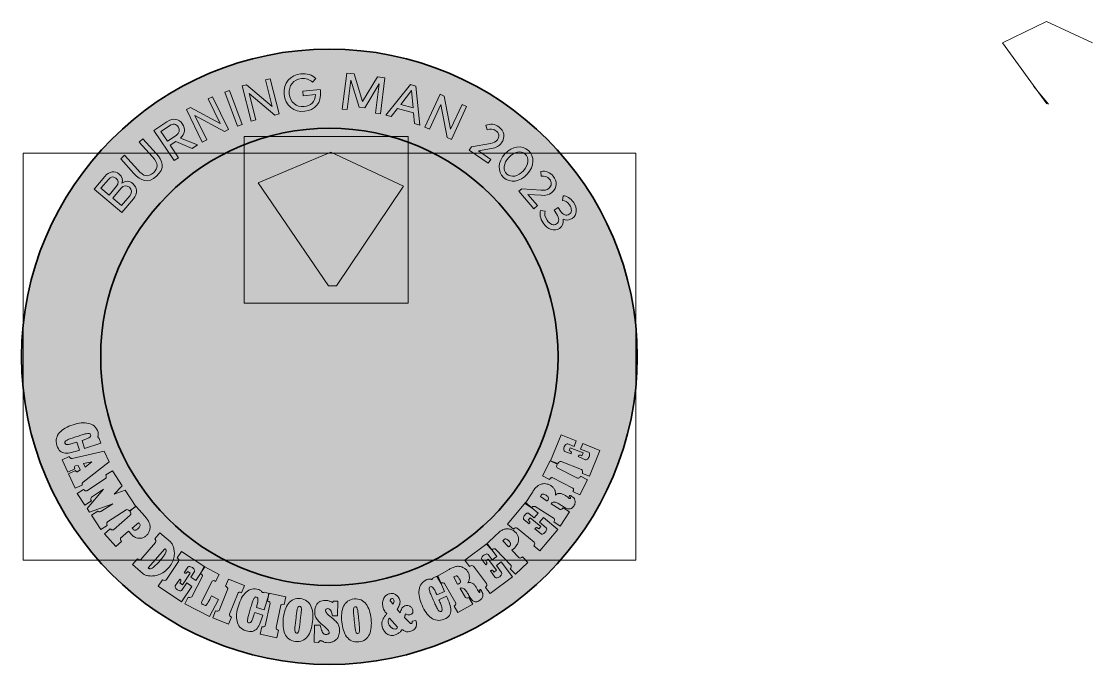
# Model space of a CAD drawing. Header units: millimetres. Extents: x 35 to 157, y -105 to -32.
import ezdxf

# ---------------------------------------------------------------- set-up
doc = ezdxf.new("R2010")
doc.units = ezdxf.units.MM
doc.header["$MEASUREMENT"] = 0
doc.layers.add('Layer 1', color=7, linetype='Continuous', lineweight=0)
picture_1 = doc.add_image_def('image1.png', size_in_pixel=(2001, 1330))
picture_2 = doc.add_image_def('image2.png', size_in_pixel=(363, 369))

# ---------------------------------------------------------------- blocks, each defined once
blk = doc.blocks.new('Block_1')
at = {"layer": 'Layer 1'}
h = blk.add_hatch(color=250, dxfattribs=at)
h.dxf.hatch_style = 2
edge = h.paths.add_edge_path()
edge.add_spline(control_points=[(41.88, -79.53), (42.04, -79.48), (42.18, -79.42), (42.31, -79.37), (42.44, -79.32), (42.55, -79.27), (42.64, -79.22), (42.73, -79.17), (42.79, -79.11), (42.83, -79.05), (42.87, -79), (42.88, -78.93), (42.86, -78.87), (42.84, -78.79), (42.78, -78.75), (42.69, -78.73), (42.6, -78.72), (42.49, -78.73), (42.35, -78.75), (42.22, -78.78), (42.06, -78.82), (41.88, -78.88), (41.71, -78.94), (41.52, -79), (41.32, -79.07), (41.12, -79.13), (40.93, -79.19), (40.74, -79.25), (40.57, -79.31), (40.41, -79.37), (40.29, -79.42), (40.16, -79.48), (40.06, -79.54), (39.99, -79.6), (39.93, -79.67), (39.91, -79.74), (39.93, -79.81), (39.95, -79.89), (40, -79.93), (40.07, -79.96), (40.14, -79.98), (40.23, -79.98), (40.35, -79.97), (40.46, -79.95), (40.6, -79.92), (40.75, -79.87), (40.91, -79.82), (41.09, -79.77), (41.29, -79.7), (41.29, -79.7), (41.59, -80.62), (41.59, -80.62), (41.27, -80.72), (40.97, -80.81), (40.7, -80.88), (40.42, -80.95), (40.18, -80.97), (39.96, -80.95), (39.75, -80.93), (39.56, -80.86), (39.4, -80.72), (39.24, -80.59), (39.12, -80.38), (39.03, -80.08), (38.93, -79.78), (38.92, -79.51), (38.98, -79.27), (39.04, -79.03), (39.15, -78.81), (39.32, -78.62), (39.5, -78.43), (39.71, -78.26), (39.98, -78.11), (40.24, -77.96), (40.54, -77.84), (40.86, -77.74), (41.18, -77.63), (41.49, -77.56), (41.8, -77.53), (42.1, -77.5), (42.38, -77.51), (42.63, -77.57), (42.89, -77.63), (43.11, -77.74), (43.29, -77.9), (43.48, -78.07), (43.61, -78.29), (43.7, -78.58), (43.72, -78.67), (43.73, -78.75), (43.73, -78.81), (43.73, -78.88), (43.72, -78.93), (43.71, -78.97), (43.7, -79.01), (43.69, -79.04), (43.68, -79.07), (43.67, -79.09), (43.67, -79.11), (43.67, -79.13), (43.68, -79.15), (43.69, -79.17), (43.71, -79.2), (43.74, -79.22), (43.78, -79.25), (43.84, -79.28), (43.84, -79.28), (44.01, -79.83), (44.01, -79.83), (44.01, -79.83), (42.17, -80.42), (42.17, -80.42), (42.17, -80.42), (41.88, -79.53), (41.88, -79.53)], knot_values=[0, 0, 0, 0, 1, 1, 1, 2, 2, 2, 3, 3, 3, 4, 4, 4, 5, 5, 5, 6, 6, 6, 7, 7, 7, 8, 8, 8, 9, 9, 9, 10, 10, 10, 11, 11, 11, 12, 12, 12, 13, 13, 13, 14, 14, 14, 15, 15, 15, 16, 16, 16, 17, 17, 17, 18, 18, 18, 19, 19, 19, 20, 20, 20, 21, 21, 21, 22, 22, 22, 23, 23, 23, 24, 24, 24, 25, 25, 25, 26, 26, 26, 27, 27, 27, 28, 28, 28, 29, 29, 29, 30, 30, 30, 31, 31, 31, 32, 32, 32, 33, 33, 33, 34, 34, 34, 35, 35, 35, 36, 36, 36, 37, 37, 37, 38, 38, 38, 38], degree=3, periodic=0)
h = blk.add_hatch(color=250, dxfattribs=at)
h.dxf.hatch_style = 2
edge = h.paths.add_edge_path()
edge.add_spline(control_points=[(96.33, -78.87), (96.33, -78.87), (98.06, -79.56), (98.06, -79.56), (98.06, -79.56), (97.81, -80.19), (97.81, -80.19), (97.81, -80.19), (97.1, -79.91), (97.1, -79.91), (97.05, -79.89), (97, -79.89), (96.95, -79.92), (96.9, -79.95), (96.85, -79.99), (96.81, -80.05), (96.76, -80.1), (96.73, -80.17), (96.7, -80.24), (96.67, -80.31), (96.66, -80.39), (96.65, -80.46), (96.64, -80.53), (96.65, -80.59), (96.67, -80.65), (96.68, -80.7), (96.72, -80.74), (96.77, -80.76), (96.77, -80.76), (97.47, -81.04), (97.47, -81.04), (97.49, -80.98), (97.5, -80.93), (97.51, -80.9), (97.51, -80.86), (97.5, -80.83), (97.48, -80.8), (97.46, -80.78), (97.43, -80.75), (97.39, -80.73), (97.35, -80.71), (97.3, -80.69), (97.24, -80.67), (97.24, -80.67), (97.37, -80.34), (97.37, -80.34), (97.37, -80.34), (98.84, -80.93), (98.84, -80.93), (98.84, -80.93), (98.71, -81.25), (98.71, -81.25), (98.64, -81.23), (98.58, -81.21), (98.53, -81.19), (98.48, -81.18), (98.45, -81.18), (98.42, -81.19), (98.39, -81.2), (98.36, -81.21), (98.34, -81.24), (98.32, -81.27), (98.3, -81.31), (98.28, -81.36), (98.28, -81.36), (99.13, -81.71), (99.13, -81.71), (99.17, -81.73), (99.22, -81.73), (99.27, -81.7), (99.32, -81.67), (99.37, -81.62), (99.41, -81.57), (99.45, -81.51), (99.49, -81.44), (99.52, -81.37), (99.55, -81.3), (99.57, -81.23), (99.58, -81.16), (99.58, -81.09), (99.58, -81.03), (99.56, -80.97), (99.54, -80.92), (99.51, -80.88), (99.45, -80.86), (99.45, -80.86), (98.53, -80.49), (98.53, -80.49), (98.53, -80.49), (98.8, -79.85), (98.8, -79.85), (98.8, -79.85), (100.76, -80.64), (100.76, -80.64), (100.76, -80.64), (99.58, -83.59), (99.58, -83.59), (99.58, -83.59), (98.76, -83.27), (98.76, -83.27), (98.79, -83.18), (98.8, -83.1), (98.78, -83.01), (98.77, -82.92), (98.72, -82.86), (98.64, -82.83), (98.64, -82.83), (96.35, -81.92), (96.35, -81.92), (96.2, -81.87), (96.07, -81.95), (95.97, -82.15), (95.97, -82.15), (95.15, -81.83), (95.15, -81.83), (95.15, -81.83), (96.33, -78.87), (96.33, -78.87)], knot_values=[0, 0, 0, 0, 1, 1, 1, 2, 2, 2, 3, 3, 3, 4, 4, 4, 5, 5, 5, 6, 6, 6, 7, 7, 7, 8, 8, 8, 9, 9, 9, 10, 10, 10, 11, 11, 11, 12, 12, 12, 13, 13, 13, 14, 14, 14, 15, 15, 15, 16, 16, 16, 17, 17, 17, 18, 18, 18, 19, 19, 19, 20, 20, 20, 21, 21, 21, 22, 22, 22, 23, 23, 23, 24, 24, 24, 25, 25, 25, 26, 26, 26, 27, 27, 27, 28, 28, 28, 29, 29, 29, 30, 30, 30, 31, 31, 31, 32, 32, 32, 33, 33, 33, 34, 34, 34, 35, 35, 35, 36, 36, 36, 37, 37, 37, 38, 38, 38, 39, 39, 39, 39], degree=3, periodic=0)
h = blk.add_hatch(color=250, dxfattribs=at)
h.dxf.hatch_style = 2
edge = h.paths.add_edge_path()
edge.add_spline(control_points=[(43.01, -81.93), (43.01, -81.93), (42.03, -82.13), (42.03, -82.13), (42.03, -82.13), (42.23, -82.54), (42.23, -82.54), (42.23, -82.54), (43.01, -81.93), (43.01, -81.93)], knot_values=[0, 0, 0, 0, 1, 1, 1, 2, 2, 2, 3, 3, 3, 3], degree=3, periodic=0)
edge = h.paths.add_edge_path()
edge.add_spline(control_points=[(44.95, -81.94), (44.95, -81.94), (41.99, -84.26), (41.99, -84.26), (41.96, -84.28), (41.94, -84.3), (41.93, -84.32), (41.92, -84.35), (41.91, -84.38), (41.9, -84.41), (41.9, -84.44), (41.89, -84.48), (41.9, -84.51), (41.9, -84.54), (41.9, -84.57), (41.89, -84.59), (41.89, -84.59), (41.09, -84.96), (41.09, -84.96), (41.09, -84.96), (40.34, -83.31), (40.34, -83.31), (40.34, -83.31), (41.14, -82.95), (41.14, -82.95), (41.15, -82.97), (41.17, -82.99), (41.19, -83.01), (41.21, -83.03), (41.23, -83.05), (41.26, -83.06), (41.28, -83.07), (41.31, -83.07), (41.34, -83.07), (41.36, -83.07), (41.38, -83.07), (41.41, -83.05), (41.41, -83.05), (41.65, -82.85), (41.65, -82.85), (41.65, -82.85), (41.43, -82.36), (41.43, -82.36), (41.43, -82.36), (41.12, -82.42), (41.12, -82.42), (41.06, -82.42), (41.03, -82.45), (41.01, -82.51), (40.99, -82.57), (41.01, -82.65), (41.05, -82.75), (41.05, -82.75), (40.25, -83.11), (40.25, -83.11), (40.25, -83.11), (39.62, -81.72), (39.62, -81.72), (39.62, -81.72), (40.42, -81.36), (40.42, -81.36), (40.45, -81.4), (40.48, -81.43), (40.5, -81.46), (40.52, -81.49), (40.54, -81.51), (40.57, -81.52), (40.59, -81.54), (40.62, -81.55), (40.65, -81.56), (40.68, -81.57), (40.72, -81.57), (40.77, -81.57), (40.77, -81.57), (44.4, -80.74), (44.4, -80.74), (44.4, -80.74), (44.95, -81.94), (44.95, -81.94)], knot_values=[0, 0, 0, 0, 1, 1, 1, 2, 2, 2, 3, 3, 3, 4, 4, 4, 5, 5, 5, 6, 6, 6, 7, 7, 7, 8, 8, 8, 9, 9, 9, 10, 10, 10, 11, 11, 11, 12, 12, 12, 13, 13, 13, 14, 14, 14, 15, 15, 15, 16, 16, 16, 17, 17, 17, 18, 18, 18, 19, 19, 19, 20, 20, 20, 21, 21, 21, 22, 22, 22, 23, 23, 23, 24, 24, 24, 25, 25, 25, 26, 26, 26, 26], degree=3, periodic=0)
h = blk.add_hatch(color=250, dxfattribs=at)
h.dxf.hatch_style = 2
edge = h.paths.add_edge_path()
edge.add_spline(control_points=[(95.9, -82.23), (95.84, -82.33), (95.82, -82.41), (95.82, -82.47), (95.82, -82.52), (95.85, -82.58), (95.89, -82.62), (95.89, -82.62), (98.2, -83.8), (98.2, -83.8), (98.28, -83.81), (98.35, -83.8), (98.41, -83.78), (98.46, -83.75), (98.51, -83.69), (98.56, -83.59), (98.56, -83.59), (99.35, -83.99), (99.35, -83.99), (99.35, -83.99), (98.46, -85.72), (98.46, -85.72), (98.46, -85.72), (97.69, -85.32), (97.69, -85.32), (97.73, -85.24), (97.75, -85.17), (97.75, -85.1), (97.75, -85.03), (97.73, -84.97), (97.68, -84.93), (97.68, -84.93), (95.33, -83.73), (95.33, -83.73), (95.29, -83.73), (95.26, -83.74), (95.24, -83.75), (95.21, -83.75), (95.19, -83.76), (95.17, -83.78), (95.14, -83.8), (95.12, -83.82), (95.1, -83.85), (95.07, -83.88), (95.05, -83.92), (95.01, -83.96), (95.01, -83.96), (94.22, -83.55), (94.22, -83.55), (94.22, -83.55), (95.1, -81.82), (95.1, -81.82), (95.1, -81.82), (95.9, -82.23), (95.9, -82.23)], knot_values=[0, 0, 0, 0, 1, 1, 1, 2, 2, 2, 3, 3, 3, 4, 4, 4, 5, 5, 5, 6, 6, 6, 7, 7, 7, 8, 8, 8, 9, 9, 9, 10, 10, 10, 11, 11, 11, 12, 12, 12, 13, 13, 13, 14, 14, 14, 15, 15, 15, 16, 16, 16, 17, 17, 17, 18, 18, 18, 18], degree=3, periodic=0)
h = blk.add_hatch(color=250, dxfattribs=at)
h.dxf.hatch_style = 2
edge = h.paths.add_edge_path()
edge.add_spline(control_points=[(46.46, -84.68), (46.46, -84.68), (45.55, -85.61), (45.55, -85.61), (45.55, -85.61), (46.78, -85.18), (46.78, -85.18), (46.78, -85.18), (47.99, -87.04), (47.99, -87.04), (47.99, -87.04), (47.26, -87.52), (47.26, -87.52), (47.2, -87.45), (47.14, -87.41), (47.07, -87.39), (47, -87.37), (46.94, -87.37), (46.89, -87.4), (46.89, -87.4), (44.76, -88.79), (44.76, -88.79), (44.71, -88.85), (44.69, -88.9), (44.69, -88.96), (44.7, -89.02), (44.72, -89.1), (44.75, -89.18), (44.75, -89.18), (44.02, -89.66), (44.02, -89.66), (44.02, -89.66), (42.95, -88.02), (42.95, -88.02), (42.95, -88.02), (43.69, -87.55), (43.69, -87.55), (43.75, -87.6), (43.8, -87.63), (43.84, -87.64), (43.88, -87.65), (43.95, -87.64), (44.03, -87.6), (44.03, -87.6), (45.39, -86.72), (45.39, -86.72), (45.39, -86.72), (42.72, -87.67), (42.72, -87.67), (42.72, -87.67), (42.45, -87.25), (42.45, -87.25), (42.45, -87.25), (44.31, -85.07), (44.31, -85.07), (44.31, -85.07), (42.95, -85.97), (42.95, -85.97), (42.91, -86.02), (42.89, -86.06), (42.88, -86.1), (42.87, -86.14), (42.87, -86.17), (42.87, -86.21), (42.88, -86.25), (42.89, -86.28), (42.9, -86.31), (42.91, -86.35), (42.93, -86.38), (42.94, -86.4), (42.94, -86.4), (42.2, -86.88), (42.2, -86.88), (42.2, -86.88), (41.34, -85.55), (41.34, -85.55), (41.34, -85.55), (42.05, -85.09), (42.05, -85.09), (42.12, -85.17), (42.18, -85.21), (42.23, -85.24), (42.28, -85.26), (42.34, -85.26), (42.42, -85.25), (42.42, -85.25), (44.56, -83.86), (44.56, -83.86), (44.61, -83.8), (44.64, -83.74), (44.64, -83.66), (44.65, -83.58), (44.63, -83.51), (44.6, -83.43), (44.6, -83.43), (45.33, -82.96), (45.33, -82.96), (45.33, -82.96), (46.46, -84.68), (46.46, -84.68)], knot_values=[0, 0, 0, 0, 1, 1, 1, 2, 2, 2, 3, 3, 3, 4, 4, 4, 5, 5, 5, 6, 6, 6, 7, 7, 7, 8, 8, 8, 9, 9, 9, 10, 10, 10, 11, 11, 11, 12, 12, 12, 13, 13, 13, 14, 14, 14, 15, 15, 15, 16, 16, 16, 17, 17, 17, 18, 18, 18, 19, 19, 19, 20, 20, 20, 21, 21, 21, 22, 22, 22, 23, 23, 23, 24, 24, 24, 25, 25, 25, 26, 26, 26, 27, 27, 27, 28, 28, 28, 29, 29, 29, 30, 30, 30, 31, 31, 31, 32, 32, 32, 33, 33, 33, 33], degree=3, periodic=0)
h = blk.add_hatch(color=250, dxfattribs=at)
h.dxf.hatch_style = 2
edge = h.paths.add_edge_path()
edge.add_spline(control_points=[(94.63, -85.75), (94.5, -85.67), (94.4, -85.63), (94.33, -85.61), (94.26, -85.6), (94.2, -85.61), (94.16, -85.64), (94.12, -85.67), (94.08, -85.7), (94.06, -85.75), (94.04, -85.8), (94.01, -85.85), (93.98, -85.89), (93.98, -85.89), (94.76, -86.42), (94.76, -86.42), (94.79, -86.37), (94.82, -86.33), (94.86, -86.28), (94.89, -86.23), (94.91, -86.19), (94.92, -86.13), (94.93, -86.08), (94.91, -86.03), (94.87, -85.96), (94.83, -85.9), (94.75, -85.83), (94.63, -85.75)], knot_values=[0, 0, 0, 0, 1, 1, 1, 2, 2, 2, 3, 3, 3, 4, 4, 4, 5, 5, 5, 6, 6, 6, 7, 7, 7, 8, 8, 8, 9, 9, 9, 9], degree=3, periodic=0)
edge = h.paths.add_edge_path()
edge.add_spline(control_points=[(93.11, -85.35), (93.19, -85.23), (93.27, -85.11), (93.35, -85), (93.44, -84.89), (93.54, -84.8), (93.64, -84.71), (93.75, -84.63), (93.86, -84.56), (93.99, -84.51), (94.11, -84.46), (94.25, -84.43), (94.41, -84.43), (94.53, -84.43), (94.65, -84.44), (94.77, -84.47), (94.89, -84.5), (95, -84.55), (95.11, -84.61), (95.21, -84.67), (95.31, -84.74), (95.39, -84.82), (95.47, -84.91), (95.54, -85), (95.59, -85.11), (95.62, -85.13), (95.64, -85.17), (95.65, -85.22), (95.67, -85.28), (95.68, -85.34), (95.69, -85.41), (95.7, -85.47), (95.7, -85.54), (95.7, -85.6), (95.71, -85.66), (95.71, -85.7), (95.71, -85.73), (95.82, -85.62), (95.94, -85.56), (96.06, -85.55), (96.18, -85.53), (96.3, -85.55), (96.42, -85.58), (96.54, -85.62), (96.65, -85.67), (96.76, -85.74), (96.87, -85.81), (96.97, -85.88), (97.05, -85.94), (97.14, -86.01), (97.21, -86.06), (97.27, -86.1), (97.33, -86.14), (97.37, -86.14), (97.38, -86.12), (97.41, -86.09), (97.41, -86.05), (97.4, -86.02), (97.39, -85.99), (97.37, -85.96), (97.35, -85.94), (97.32, -85.92), (97.3, -85.9), (97.28, -85.89), (97.25, -85.88), (97.24, -85.87), (97.24, -85.87), (97.24, -85.87), (97.31, -85.76), (97.31, -85.76), (97.31, -85.76), (97.34, -85.77), (97.39, -85.79), (97.44, -85.81), (97.5, -85.84), (97.57, -85.89), (97.63, -85.93), (97.7, -85.99), (97.77, -86.06), (97.83, -86.13), (97.88, -86.21), (97.91, -86.3), (97.95, -86.39), (97.96, -86.5), (97.94, -86.61), (97.92, -86.73), (97.87, -86.86), (97.77, -86.99), (97.66, -87.15), (97.54, -87.25), (97.42, -87.28), (97.3, -87.32), (97.18, -87.31), (97.05, -87.28), (96.93, -87.24), (96.8, -87.18), (96.67, -87.09), (96.54, -87.01), (96.4, -86.92), (96.27, -86.83), (96.13, -86.75), (96, -86.68), (95.86, -86.61), (95.72, -86.55), (95.58, -86.53), (95.44, -86.55), (95.37, -86.55), (95.33, -86.58), (95.3, -86.61), (95.27, -86.65), (95.24, -86.68), (95.22, -86.71), (95.22, -86.71), (96.23, -87.36), (96.23, -87.36), (96.3, -87.36), (96.36, -87.35), (96.41, -87.32), (96.46, -87.29), (96.51, -87.24), (96.56, -87.17), (96.56, -87.17), (97.3, -87.64), (97.3, -87.64), (97.3, -87.64), (96.25, -89.27), (96.25, -89.27), (96.25, -89.27), (95.52, -88.79), (95.52, -88.79), (95.55, -88.74), (95.57, -88.68), (95.58, -88.61), (95.59, -88.54), (95.58, -88.47), (95.55, -88.41), (95.55, -88.41), (93.4, -87.02), (93.4, -87.02), (93.35, -87.01), (93.31, -87.01), (93.27, -87.01), (93.24, -87.01), (93.21, -87.01), (93.18, -87.02), (93.15, -87.03), (93.12, -87.05), (93.09, -87.07), (93.06, -87.1), (93.03, -87.13), (92.99, -87.17), (92.99, -87.17), (92.25, -86.69), (92.25, -86.69), (92.25, -86.69), (93.11, -85.35), (93.11, -85.35)], knot_values=[0, 0, 0, 0, 1, 1, 1, 2, 2, 2, 3, 3, 3, 4, 4, 4, 5, 5, 5, 6, 6, 6, 7, 7, 7, 8, 8, 8, 9, 9, 9, 10, 10, 10, 11, 11, 11, 12, 12, 12, 13, 13, 13, 14, 14, 14, 15, 15, 15, 16, 16, 16, 17, 17, 17, 18, 18, 18, 19, 19, 19, 20, 20, 20, 21, 21, 21, 22, 22, 22, 23, 23, 23, 24, 24, 24, 25, 25, 25, 26, 26, 26, 27, 27, 27, 28, 28, 28, 29, 29, 29, 30, 30, 30, 31, 31, 31, 32, 32, 32, 33, 33, 33, 34, 34, 34, 35, 35, 35, 36, 36, 36, 37, 37, 37, 38, 38, 38, 39, 39, 39, 40, 40, 40, 41, 41, 41, 42, 42, 42, 43, 43, 43, 44, 44, 44, 45, 45, 45, 46, 46, 46, 47, 47, 47, 48, 48, 48, 49, 49, 49, 50, 50, 50, 51, 51, 51, 52, 52, 52, 52], degree=3, periodic=0)
h = blk.add_hatch(color=250, dxfattribs=at)
h.dxf.hatch_style = 2
edge = h.paths.add_edge_path()
edge.add_spline(control_points=[(48.25, -89.54), (48.36, -89.44), (48.43, -89.35), (48.46, -89.28), (48.49, -89.22), (48.5, -89.16), (48.49, -89.11), (48.47, -89.06), (48.45, -89.02), (48.4, -88.98), (48.36, -88.95), (48.33, -88.91), (48.3, -88.87), (48.3, -88.87), (47.58, -89.48), (47.58, -89.48), (47.61, -89.52), (47.65, -89.56), (47.68, -89.61), (47.71, -89.65), (47.76, -89.69), (47.8, -89.71), (47.85, -89.73), (47.91, -89.73), (47.98, -89.71), (48.05, -89.69), (48.14, -89.63), (48.25, -89.54)], knot_values=[0, 0, 0, 0, 1, 1, 1, 2, 2, 2, 3, 3, 3, 4, 4, 4, 5, 5, 5, 6, 6, 6, 7, 7, 7, 8, 8, 8, 9, 9, 9, 9], degree=3, periodic=0)
edge = h.paths.add_edge_path()
edge.add_spline(control_points=[(49.05, -88.18), (49.15, -88.29), (49.24, -88.4), (49.32, -88.51), (49.4, -88.62), (49.47, -88.74), (49.52, -88.87), (49.57, -88.99), (49.6, -89.12), (49.62, -89.25), (49.63, -89.38), (49.62, -89.53), (49.58, -89.68), (49.55, -89.8), (49.51, -89.91), (49.45, -90.02), (49.38, -90.12), (49.31, -90.22), (49.22, -90.3), (49.14, -90.39), (49.04, -90.46), (48.94, -90.52), (48.83, -90.58), (48.72, -90.61), (48.61, -90.63), (48.54, -90.63), (48.46, -90.63), (48.37, -90.64), (48.27, -90.64), (48.17, -90.62), (48.04, -90.58), (47.92, -90.54), (47.79, -90.46), (47.64, -90.35), (47.5, -90.24), (47.34, -90.07), (47.17, -89.84), (47.17, -89.84), (46.27, -90.63), (46.27, -90.63), (46.25, -90.7), (46.24, -90.76), (46.26, -90.82), (46.27, -90.88), (46.31, -90.94), (46.36, -91.01), (46.36, -91.01), (45.71, -91.59), (45.71, -91.59), (45.71, -91.59), (44.42, -90.13), (44.42, -90.13), (44.42, -90.13), (45.08, -89.57), (45.08, -89.57), (45.13, -89.61), (45.18, -89.64), (45.24, -89.67), (45.31, -89.7), (45.37, -89.71), (45.44, -89.7), (45.44, -89.7), (47.37, -88), (47.37, -88), (47.39, -87.96), (47.4, -87.92), (47.41, -87.89), (47.42, -87.86), (47.42, -87.82), (47.42, -87.79), (47.42, -87.76), (47.41, -87.73), (47.4, -87.69), (47.38, -87.66), (47.36, -87.62), (47.33, -87.57), (47.33, -87.57), (48, -86.98), (48, -86.98), (48, -86.98), (49.05, -88.18), (49.05, -88.18)], knot_values=[0, 0, 0, 0, 1, 1, 1, 2, 2, 2, 3, 3, 3, 4, 4, 4, 5, 5, 5, 6, 6, 6, 7, 7, 7, 8, 8, 8, 9, 9, 9, 10, 10, 10, 11, 11, 11, 12, 12, 12, 13, 13, 13, 14, 14, 14, 15, 15, 15, 16, 16, 16, 17, 17, 17, 18, 18, 18, 19, 19, 19, 20, 20, 20, 21, 21, 21, 22, 22, 22, 23, 23, 23, 24, 24, 24, 25, 25, 25, 26, 26, 26, 27, 27, 27, 27], degree=3, periodic=0)
h = blk.add_hatch(color=250, dxfattribs=at)
h.dxf.hatch_style = 2
edge = h.paths.add_edge_path()
edge.add_spline(control_points=[(92.29, -86.58), (92.29, -86.58), (93.72, -87.77), (93.72, -87.77), (93.72, -87.77), (93.28, -88.3), (93.28, -88.3), (93.28, -88.3), (92.69, -87.81), (92.69, -87.81), (92.65, -87.77), (92.6, -87.76), (92.55, -87.77), (92.49, -87.78), (92.43, -87.81), (92.37, -87.85), (92.32, -87.89), (92.26, -87.94), (92.21, -88), (92.17, -88.06), (92.13, -88.12), (92.1, -88.19), (92.07, -88.25), (92.05, -88.32), (92.05, -88.37), (92.05, -88.43), (92.08, -88.48), (92.12, -88.51), (92.12, -88.51), (92.7, -88.99), (92.7, -88.99), (92.74, -88.95), (92.76, -88.9), (92.78, -88.87), (92.79, -88.84), (92.79, -88.8), (92.78, -88.77), (92.77, -88.74), (92.75, -88.71), (92.72, -88.68), (92.68, -88.65), (92.64, -88.61), (92.59, -88.57), (92.59, -88.57), (92.82, -88.3), (92.82, -88.3), (92.82, -88.3), (94.03, -89.32), (94.03, -89.32), (94.03, -89.32), (93.81, -89.58), (93.81, -89.58), (93.75, -89.53), (93.7, -89.5), (93.66, -89.47), (93.62, -89.45), (93.58, -89.43), (93.55, -89.43), (93.52, -89.43), (93.49, -89.44), (93.46, -89.46), (93.44, -89.48), (93.41, -89.52), (93.37, -89.56), (93.37, -89.56), (94.06, -90.15), (94.06, -90.15), (94.1, -90.18), (94.15, -90.19), (94.21, -90.18), (94.27, -90.17), (94.32, -90.14), (94.38, -90.1), (94.44, -90.06), (94.49, -90.01), (94.54, -89.95), (94.59, -89.89), (94.63, -89.83), (94.66, -89.76), (94.69, -89.7), (94.7, -89.64), (94.7, -89.58), (94.7, -89.52), (94.68, -89.48), (94.64, -89.44), (94.64, -89.44), (93.88, -88.81), (93.88, -88.81), (93.88, -88.81), (94.33, -88.28), (94.33, -88.28), (94.33, -88.28), (95.95, -89.63), (95.95, -89.63), (95.95, -89.63), (93.91, -92.08), (93.91, -92.08), (93.91, -92.08), (93.23, -91.52), (93.23, -91.52), (93.29, -91.44), (93.33, -91.37), (93.34, -91.28), (93.35, -91.19), (93.32, -91.12), (93.26, -91.07), (93.26, -91.07), (91.36, -89.48), (91.36, -89.48), (91.23, -89.39), (91.09, -89.43), (90.93, -89.59), (90.93, -89.59), (90.25, -89.03), (90.25, -89.03), (90.25, -89.03), (92.29, -86.58), (92.29, -86.58)], knot_values=[0, 0, 0, 0, 1, 1, 1, 2, 2, 2, 3, 3, 3, 4, 4, 4, 5, 5, 5, 6, 6, 6, 7, 7, 7, 8, 8, 8, 9, 9, 9, 10, 10, 10, 11, 11, 11, 12, 12, 12, 13, 13, 13, 14, 14, 14, 15, 15, 15, 16, 16, 16, 17, 17, 17, 18, 18, 18, 19, 19, 19, 20, 20, 20, 21, 21, 21, 22, 22, 22, 23, 23, 23, 24, 24, 24, 25, 25, 25, 26, 26, 26, 27, 27, 27, 28, 28, 28, 29, 29, 29, 30, 30, 30, 31, 31, 31, 32, 32, 32, 33, 33, 33, 34, 34, 34, 35, 35, 35, 36, 36, 36, 37, 37, 37, 38, 38, 38, 39, 39, 39, 39], degree=3, periodic=0)
h = blk.add_hatch(color=250, dxfattribs=at)
h.dxf.hatch_style = 2
edge = h.paths.add_edge_path()
edge.add_spline(control_points=[(50.72, -93.21), (50.9, -93.01), (51.03, -92.84), (51.13, -92.69), (51.23, -92.55), (51.31, -92.44), (51.36, -92.34), (51.41, -92.25), (51.44, -92.17), (51.44, -92.12), (51.45, -92.06), (51.45, -92.01), (51.43, -91.98), (51.41, -91.94), (51.39, -91.92), (51.36, -91.9), (51.33, -91.88), (51.3, -91.86), (51.28, -91.83), (51.28, -91.83), (49.41, -94), (49.41, -94), (49.44, -94.02), (49.46, -94.05), (49.49, -94.07), (49.52, -94.09), (49.55, -94.11), (49.59, -94.11), (49.63, -94.12), (49.68, -94.11), (49.74, -94.08), (49.8, -94.06), (49.87, -94.02), (49.96, -93.95), (50.05, -93.89), (50.16, -93.79), (50.28, -93.67), (50.4, -93.56), (50.55, -93.4), (50.72, -93.21)], knot_values=[0, 0, 0, 0, 1, 1, 1, 2, 2, 2, 3, 3, 3, 4, 4, 4, 5, 5, 5, 6, 6, 6, 7, 7, 7, 8, 8, 8, 9, 9, 9, 10, 10, 10, 11, 11, 11, 12, 12, 12, 13, 13, 13, 13], degree=3, periodic=0)
edge = h.paths.add_edge_path()
edge.add_spline(control_points=[(51.93, -91.04), (51.98, -91.1), (52.04, -91.18), (52.11, -91.29), (52.17, -91.4), (52.23, -91.53), (52.27, -91.67), (52.32, -91.82), (52.35, -91.98), (52.37, -92.16), (52.39, -92.33), (52.38, -92.52), (52.35, -92.72), (52.33, -92.91), (52.27, -93.11), (52.17, -93.32), (52.08, -93.52), (51.95, -93.72), (51.78, -93.93), (51.6, -94.14), (51.4, -94.32), (51.2, -94.46), (51, -94.6), (50.8, -94.7), (50.6, -94.78), (50.4, -94.85), (50.21, -94.9), (50.02, -94.92), (49.84, -94.94), (49.67, -94.94), (49.51, -94.92), (49.35, -94.9), (49.22, -94.87), (49.1, -94.83), (48.99, -94.78), (48.9, -94.73), (48.84, -94.67), (48.84, -94.67), (47.63, -93.64), (47.63, -93.64), (47.63, -93.64), (48.2, -92.99), (48.2, -92.99), (48.25, -93.02), (48.31, -93.05), (48.37, -93.07), (48.44, -93.08), (48.51, -93.08), (48.58, -93.06), (48.58, -93.06), (50.24, -91.11), (50.24, -91.11), (50.25, -91.06), (50.26, -91.02), (50.26, -90.99), (50.27, -90.96), (50.27, -90.93), (50.26, -90.89), (50.25, -90.86), (50.24, -90.83), (50.22, -90.8), (50.2, -90.77), (50.17, -90.73), (50.14, -90.69), (50.14, -90.69), (50.71, -90.01), (50.71, -90.01), (50.71, -90.01), (51.93, -91.04), (51.93, -91.04)], knot_values=[0, 0, 0, 0, 1, 1, 1, 2, 2, 2, 3, 3, 3, 4, 4, 4, 5, 5, 5, 6, 6, 6, 7, 7, 7, 8, 8, 8, 9, 9, 9, 10, 10, 10, 11, 11, 11, 12, 12, 12, 13, 13, 13, 14, 14, 14, 15, 15, 15, 16, 16, 16, 17, 17, 17, 18, 18, 18, 19, 19, 19, 20, 20, 20, 21, 21, 21, 22, 22, 22, 23, 23, 23, 23], degree=3, periodic=0)
h = blk.add_hatch(color=250, dxfattribs=at)
h.dxf.hatch_style = 2
edge = h.paths.add_edge_path()
edge.add_spline(control_points=[(90.4, -90.94), (90.3, -90.83), (90.21, -90.76), (90.14, -90.74), (90.07, -90.71), (90.02, -90.7), (89.97, -90.72), (89.92, -90.74), (89.88, -90.77), (89.84, -90.81), (89.81, -90.85), (89.77, -90.89), (89.73, -90.92), (89.73, -90.92), (90.37, -91.62), (90.37, -91.62), (90.41, -91.58), (90.45, -91.54), (90.5, -91.51), (90.54, -91.47), (90.57, -91.43), (90.59, -91.38), (90.61, -91.33), (90.61, -91.27), (90.59, -91.2), (90.56, -91.13), (90.5, -91.05), (90.4, -90.94)], knot_values=[0, 0, 0, 0, 1, 1, 1, 2, 2, 2, 3, 3, 3, 4, 4, 4, 5, 5, 5, 6, 6, 6, 7, 7, 7, 8, 8, 8, 9, 9, 9, 9], degree=3, periodic=0)
edge = h.paths.add_edge_path()
edge.add_spline(control_points=[(89.01, -90.2), (89.12, -90.09), (89.22, -90), (89.33, -89.91), (89.44, -89.83), (89.56, -89.76), (89.68, -89.7), (89.8, -89.64), (89.93, -89.6), (90.06, -89.58), (90.19, -89.56), (90.34, -89.57), (90.49, -89.6), (90.61, -89.63), (90.72, -89.67), (90.83, -89.73), (90.94, -89.78), (91.04, -89.85), (91.13, -89.94), (91.22, -90.02), (91.29, -90.11), (91.35, -90.22), (91.42, -90.32), (91.46, -90.43), (91.48, -90.54), (91.48, -90.61), (91.49, -90.69), (91.49, -90.78), (91.5, -90.87), (91.49, -90.98), (91.45, -91.1), (91.41, -91.23), (91.34, -91.36), (91.24, -91.52), (91.13, -91.67), (90.97, -91.83), (90.75, -92.01), (90.75, -92.01), (91.57, -92.88), (91.57, -92.88), (91.64, -92.9), (91.71, -92.9), (91.77, -92.88), (91.82, -92.86), (91.88, -92.83), (91.95, -92.77), (91.95, -92.77), (92.55, -93.4), (92.55, -93.4), (92.55, -93.4), (91.15, -94.74), (91.15, -94.74), (91.15, -94.74), (90.56, -94.11), (90.56, -94.11), (90.6, -94.06), (90.63, -94), (90.66, -93.94), (90.68, -93.88), (90.69, -93.81), (90.67, -93.74), (90.67, -93.74), (88.9, -91.88), (88.9, -91.88), (88.86, -91.87), (88.82, -91.85), (88.79, -91.84), (88.76, -91.84), (88.72, -91.83), (88.69, -91.84), (88.66, -91.84), (88.63, -91.85), (88.59, -91.87), (88.56, -91.89), (88.52, -91.91), (88.48, -91.94), (88.48, -91.94), (87.86, -91.3), (87.86, -91.3), (87.86, -91.3), (89.01, -90.2), (89.01, -90.2)], knot_values=[0, 0, 0, 0, 1, 1, 1, 2, 2, 2, 3, 3, 3, 4, 4, 4, 5, 5, 5, 6, 6, 6, 7, 7, 7, 8, 8, 8, 9, 9, 9, 10, 10, 10, 11, 11, 11, 12, 12, 12, 13, 13, 13, 14, 14, 14, 15, 15, 15, 16, 16, 16, 17, 17, 17, 18, 18, 18, 19, 19, 19, 20, 20, 20, 21, 21, 21, 22, 22, 22, 23, 23, 23, 24, 24, 24, 25, 25, 25, 26, 26, 26, 27, 27, 27, 27], degree=3, periodic=0)
h = blk.add_hatch(color=250, dxfattribs=at)
h.dxf.hatch_style = 2
edge = h.paths.add_edge_path()
edge.add_spline(control_points=[(87.93, -91.22), (87.93, -91.22), (89.05, -92.7), (89.05, -92.7), (89.05, -92.7), (88.51, -93.11), (88.51, -93.11), (88.51, -93.11), (88.05, -92.5), (88.05, -92.5), (88.01, -92.46), (87.97, -92.43), (87.91, -92.43), (87.86, -92.43), (87.79, -92.44), (87.73, -92.47), (87.66, -92.5), (87.6, -92.53), (87.54, -92.58), (87.48, -92.63), (87.42, -92.68), (87.38, -92.74), (87.34, -92.8), (87.31, -92.85), (87.3, -92.91), (87.28, -92.97), (87.29, -93.02), (87.33, -93.06), (87.33, -93.06), (87.78, -93.66), (87.78, -93.66), (87.83, -93.62), (87.87, -93.59), (87.89, -93.56), (87.91, -93.53), (87.91, -93.5), (87.91, -93.46), (87.91, -93.43), (87.9, -93.4), (87.87, -93.36), (87.85, -93.32), (87.82, -93.28), (87.78, -93.22), (87.78, -93.22), (88.06, -93.01), (88.06, -93.01), (88.06, -93.01), (89.01, -94.28), (89.01, -94.28), (89.01, -94.28), (88.73, -94.49), (88.73, -94.49), (88.69, -94.42), (88.65, -94.38), (88.61, -94.34), (88.58, -94.31), (88.54, -94.29), (88.52, -94.28), (88.49, -94.27), (88.46, -94.27), (88.42, -94.29), (88.39, -94.3), (88.35, -94.33), (88.31, -94.36), (88.31, -94.36), (88.85, -95.09), (88.85, -95.09), (88.89, -95.13), (88.93, -95.16), (88.99, -95.16), (89.05, -95.16), (89.11, -95.14), (89.17, -95.12), (89.24, -95.09), (89.3, -95.05), (89.37, -95.01), (89.43, -94.96), (89.48, -94.91), (89.52, -94.85), (89.56, -94.8), (89.59, -94.74), (89.6, -94.69), (89.62, -94.63), (89.61, -94.58), (89.57, -94.53), (89.57, -94.53), (88.98, -93.75), (88.98, -93.75), (88.98, -93.75), (89.53, -93.34), (89.53, -93.34), (89.53, -93.34), (90.81, -95.01), (90.81, -95.01), (90.81, -95.01), (88.27, -96.94), (88.27, -96.94), (88.27, -96.94), (87.74, -96.24), (87.74, -96.24), (87.81, -96.18), (87.86, -96.11), (87.89, -96.03), (87.92, -95.94), (87.91, -95.87), (87.86, -95.8), (87.86, -95.8), (86.37, -93.83), (86.37, -93.83), (86.27, -93.72), (86.12, -93.72), (85.92, -93.84), (85.92, -93.84), (85.39, -93.14), (85.39, -93.14), (85.39, -93.14), (87.93, -91.22), (87.93, -91.22)], knot_values=[0, 0, 0, 0, 1, 1, 1, 2, 2, 2, 3, 3, 3, 4, 4, 4, 5, 5, 5, 6, 6, 6, 7, 7, 7, 8, 8, 8, 9, 9, 9, 10, 10, 10, 11, 11, 11, 12, 12, 12, 13, 13, 13, 14, 14, 14, 15, 15, 15, 16, 16, 16, 17, 17, 17, 18, 18, 18, 19, 19, 19, 20, 20, 20, 21, 21, 21, 22, 22, 22, 23, 23, 23, 24, 24, 24, 25, 25, 25, 26, 26, 26, 27, 27, 27, 28, 28, 28, 29, 29, 29, 30, 30, 30, 31, 31, 31, 32, 32, 32, 33, 33, 33, 34, 34, 34, 35, 35, 35, 36, 36, 36, 37, 37, 37, 38, 38, 38, 39, 39, 39, 39], degree=3, periodic=0)
h = blk.add_hatch(color=250, dxfattribs=at)
h.dxf.hatch_style = 2
edge = h.paths.add_edge_path()
edge.add_spline(control_points=[(55.84, -93.9), (55.84, -93.9), (54.8, -95.45), (54.8, -95.45), (54.8, -95.45), (54.24, -95.07), (54.24, -95.07), (54.24, -95.07), (54.66, -94.43), (54.66, -94.43), (54.69, -94.39), (54.7, -94.34), (54.68, -94.28), (54.66, -94.23), (54.63, -94.17), (54.59, -94.12), (54.54, -94.06), (54.48, -94.02), (54.42, -93.97), (54.35, -93.93), (54.29, -93.9), (54.22, -93.88), (54.15, -93.86), (54.09, -93.85), (54.03, -93.86), (53.97, -93.86), (53.93, -93.89), (53.9, -93.93), (53.9, -93.93), (53.48, -94.56), (53.48, -94.56), (53.53, -94.59), (53.58, -94.62), (53.61, -94.62), (53.65, -94.63), (53.68, -94.63), (53.71, -94.62), (53.74, -94.61), (53.77, -94.58), (53.79, -94.55), (53.82, -94.51), (53.85, -94.47), (53.89, -94.41), (53.89, -94.41), (54.18, -94.61), (54.18, -94.61), (54.18, -94.61), (53.3, -95.92), (53.3, -95.92), (53.3, -95.92), (53.01, -95.73), (53.01, -95.73), (53.05, -95.66), (53.08, -95.61), (53.1, -95.57), (53.12, -95.52), (53.13, -95.48), (53.13, -95.45), (53.13, -95.42), (53.12, -95.4), (53.09, -95.37), (53.07, -95.35), (53.03, -95.32), (52.99, -95.29), (52.99, -95.29), (52.47, -96.04), (52.47, -96.04), (52.45, -96.08), (52.44, -96.13), (52.46, -96.19), (52.48, -96.24), (52.51, -96.3), (52.56, -96.35), (52.6, -96.4), (52.66, -96.45), (52.72, -96.49), (52.79, -96.54), (52.85, -96.57), (52.92, -96.59), (52.98, -96.61), (53.05, -96.62), (53.1, -96.62), (53.16, -96.61), (53.21, -96.58), (53.24, -96.54), (53.24, -96.54), (53.79, -95.71), (53.79, -95.71), (53.79, -95.71), (54.36, -96.11), (54.36, -96.11), (54.36, -96.11), (53.18, -97.86), (53.18, -97.86), (53.18, -97.86), (50.54, -96.08), (50.54, -96.08), (50.54, -96.08), (51.03, -95.36), (51.03, -95.36), (51.1, -95.41), (51.19, -95.43), (51.28, -95.43), (51.36, -95.43), (51.43, -95.4), (51.48, -95.33), (51.48, -95.33), (52.85, -93.28), (52.85, -93.28), (52.93, -93.14), (52.88, -93), (52.7, -92.86), (52.7, -92.86), (53.19, -92.13), (53.19, -92.13), (53.19, -92.13), (55.84, -93.9), (55.84, -93.9)], knot_values=[0, 0, 0, 0, 1, 1, 1, 2, 2, 2, 3, 3, 3, 4, 4, 4, 5, 5, 5, 6, 6, 6, 7, 7, 7, 8, 8, 8, 9, 9, 9, 10, 10, 10, 11, 11, 11, 12, 12, 12, 13, 13, 13, 14, 14, 14, 15, 15, 15, 16, 16, 16, 17, 17, 17, 18, 18, 18, 19, 19, 19, 20, 20, 20, 21, 21, 21, 22, 22, 22, 23, 23, 23, 24, 24, 24, 25, 25, 25, 26, 26, 26, 27, 27, 27, 28, 28, 28, 29, 29, 29, 30, 30, 30, 31, 31, 31, 32, 32, 32, 33, 33, 33, 34, 34, 34, 35, 35, 35, 36, 36, 36, 37, 37, 37, 38, 38, 38, 39, 39, 39, 39], degree=3, periodic=0)
h = blk.add_hatch(color=250, dxfattribs=at)
h.dxf.hatch_style = 2
edge = h.paths.add_edge_path()
edge.add_spline(control_points=[(57.06, -95.55), (56.96, -95.49), (56.89, -95.47), (56.84, -95.46), (56.79, -95.46), (56.73, -95.49), (56.67, -95.54), (56.67, -95.54), (55.48, -97.84), (55.48, -97.84), (55.46, -97.88), (55.45, -97.91), (55.45, -97.95), (55.46, -97.99), (55.47, -98.02), (55.48, -98.05), (55.5, -98.08), (55.53, -98.1), (55.55, -98.12), (55.58, -98.15), (55.61, -98.16), (55.63, -98.18), (55.7, -98.21), (55.75, -98.24), (55.8, -98.26), (55.84, -98.29), (55.88, -98.3), (55.92, -98.29), (55.95, -98.29), (55.99, -98.27), (56.02, -98.23), (56.06, -98.19), (56.1, -98.13), (56.15, -98.05), (56.2, -97.96), (56.26, -97.85), (56.34, -97.71), (56.41, -97.58), (56.5, -97.4), (56.61, -97.19), (56.61, -97.19), (57.39, -97.59), (57.39, -97.59), (57.39, -97.59), (56.37, -99.55), (56.37, -99.55), (56.37, -99.55), (53.55, -98.09), (53.55, -98.09), (53.55, -98.09), (53.94, -97.34), (53.94, -97.34), (54, -97.37), (54.06, -97.38), (54.14, -97.37), (54.22, -97.37), (54.29, -97.35), (54.35, -97.31), (54.35, -97.31), (55.57, -94.97), (55.57, -94.97), (55.57, -94.93), (55.56, -94.89), (55.56, -94.87), (55.55, -94.84), (55.54, -94.82), (55.52, -94.8), (55.5, -94.78), (55.48, -94.75), (55.45, -94.73), (55.42, -94.71), (55.38, -94.68), (55.34, -94.65), (55.34, -94.65), (55.75, -93.86), (55.75, -93.86), (55.75, -93.86), (57.47, -94.76), (57.47, -94.76), (57.47, -94.76), (57.06, -95.55), (57.06, -95.55)], knot_values=[0, 0, 0, 0, 1, 1, 1, 2, 2, 2, 3, 3, 3, 4, 4, 4, 5, 5, 5, 6, 6, 6, 7, 7, 7, 8, 8, 8, 9, 9, 9, 10, 10, 10, 11, 11, 11, 12, 12, 12, 13, 13, 13, 14, 14, 14, 15, 15, 15, 16, 16, 16, 17, 17, 17, 18, 18, 18, 19, 19, 19, 20, 20, 20, 21, 21, 21, 22, 22, 22, 23, 23, 23, 24, 24, 24, 25, 25, 25, 26, 26, 26, 27, 27, 27, 27], degree=3, periodic=0)
h = blk.add_hatch(color=250, dxfattribs=at)
h.dxf.hatch_style = 2
edge = h.paths.add_edge_path()
edge.add_spline(control_points=[(82.21, -97.06), (82.15, -96.91), (82.08, -96.77), (82.02, -96.65), (81.96, -96.52), (81.89, -96.42), (81.83, -96.34), (81.77, -96.25), (81.71, -96.19), (81.65, -96.16), (81.59, -96.12), (81.53, -96.12), (81.46, -96.15), (81.39, -96.18), (81.35, -96.24), (81.34, -96.33), (81.34, -96.42), (81.36, -96.53), (81.4, -96.66), (81.44, -96.8), (81.5, -96.95), (81.57, -97.12), (81.65, -97.29), (81.73, -97.47), (81.81, -97.66), (81.89, -97.86), (81.97, -98.04), (82.05, -98.22), (82.12, -98.39), (82.2, -98.54), (82.27, -98.66), (82.34, -98.78), (82.41, -98.87), (82.47, -98.93), (82.54, -98.99), (82.61, -99.01), (82.69, -98.97), (82.76, -98.94), (82.8, -98.89), (82.82, -98.82), (82.83, -98.75), (82.83, -98.66), (82.8, -98.54), (82.77, -98.43), (82.73, -98.3), (82.67, -98.15), (82.6, -97.99), (82.53, -97.82), (82.45, -97.63), (82.45, -97.63), (83.33, -97.24), (83.33, -97.24), (83.46, -97.55), (83.58, -97.84), (83.67, -98.1), (83.77, -98.37), (83.82, -98.61), (83.82, -98.83), (83.82, -99.05), (83.77, -99.24), (83.65, -99.41), (83.53, -99.58), (83.33, -99.73), (83.04, -99.85), (82.76, -99.97), (82.49, -100.01), (82.25, -99.97), (82, -99.94), (81.77, -99.84), (81.56, -99.69), (81.35, -99.54), (81.16, -99.34), (80.99, -99.09), (80.82, -98.84), (80.67, -98.56), (80.53, -98.25), (80.4, -97.94), (80.3, -97.64), (80.24, -97.34), (80.17, -97.04), (80.16, -96.76), (80.19, -96.5), (80.23, -96.24), (80.32, -96.02), (80.46, -95.81), (80.6, -95.61), (80.81, -95.46), (81.09, -95.34), (81.18, -95.31), (81.26, -95.3), (81.32, -95.29), (81.39, -95.29), (81.44, -95.29), (81.48, -95.29), (81.52, -95.3), (81.55, -95.31), (81.58, -95.31), (81.6, -95.32), (81.63, -95.32), (81.65, -95.32), (81.67, -95.31), (81.69, -95.29), (81.71, -95.27), (81.73, -95.24), (81.75, -95.2), (81.78, -95.13), (81.78, -95.13), (82.31, -94.91), (82.31, -94.91), (82.31, -94.91), (83.08, -96.69), (83.08, -96.69), (83.08, -96.69), (82.21, -97.06), (82.21, -97.06)], knot_values=[0, 0, 0, 0, 1, 1, 1, 2, 2, 2, 3, 3, 3, 4, 4, 4, 5, 5, 5, 6, 6, 6, 7, 7, 7, 8, 8, 8, 9, 9, 9, 10, 10, 10, 11, 11, 11, 12, 12, 12, 13, 13, 13, 14, 14, 14, 15, 15, 15, 16, 16, 16, 17, 17, 17, 18, 18, 18, 19, 19, 19, 20, 20, 20, 21, 21, 21, 22, 22, 22, 23, 23, 23, 24, 24, 24, 25, 25, 25, 26, 26, 26, 27, 27, 27, 28, 28, 28, 29, 29, 29, 30, 30, 30, 31, 31, 31, 32, 32, 32, 33, 33, 33, 34, 34, 34, 35, 35, 35, 36, 36, 36, 37, 37, 37, 38, 38, 38, 38], degree=3, periodic=0)
h = blk.add_hatch(color=250, dxfattribs=at)
h.dxf.hatch_style = 2
edge = h.paths.add_edge_path()
edge.add_spline(control_points=[(84.77, -95.24), (84.69, -95.1), (84.63, -95.02), (84.57, -94.98), (84.51, -94.93), (84.45, -94.91), (84.4, -94.92), (84.35, -94.92), (84.3, -94.94), (84.26, -94.98), (84.22, -95.01), (84.17, -95.04), (84.13, -95.06), (84.13, -95.06), (84.58, -95.88), (84.58, -95.88), (84.63, -95.86), (84.68, -95.83), (84.73, -95.81), (84.78, -95.78), (84.83, -95.75), (84.86, -95.71), (84.89, -95.66), (84.9, -95.61), (84.89, -95.53), (84.88, -95.46), (84.84, -95.36), (84.77, -95.24)], knot_values=[0, 0, 0, 0, 1, 1, 1, 2, 2, 2, 3, 3, 3, 4, 4, 4, 5, 5, 5, 6, 6, 6, 7, 7, 7, 8, 8, 8, 9, 9, 9, 9], degree=3, periodic=0)
edge = h.paths.add_edge_path()
edge.add_spline(control_points=[(83.6, -94.19), (83.72, -94.11), (83.84, -94.04), (83.97, -93.99), (84.1, -93.93), (84.23, -93.89), (84.36, -93.86), (84.49, -93.83), (84.62, -93.82), (84.76, -93.84), (84.89, -93.85), (85.03, -93.89), (85.17, -93.95), (85.28, -94), (85.38, -94.07), (85.47, -94.15), (85.57, -94.23), (85.65, -94.33), (85.71, -94.43), (85.78, -94.53), (85.83, -94.64), (85.87, -94.75), (85.9, -94.86), (85.92, -94.98), (85.92, -95.09), (85.93, -95.12), (85.93, -95.17), (85.92, -95.23), (85.91, -95.28), (85.89, -95.34), (85.87, -95.41), (85.85, -95.47), (85.82, -95.53), (85.8, -95.58), (85.77, -95.64), (85.75, -95.68), (85.74, -95.7), (85.89, -95.65), (86.02, -95.65), (86.13, -95.7), (86.25, -95.74), (86.35, -95.81), (86.44, -95.89), (86.53, -95.98), (86.61, -96.08), (86.67, -96.19), (86.74, -96.3), (86.79, -96.41), (86.84, -96.5), (86.89, -96.6), (86.93, -96.68), (86.97, -96.74), (87, -96.8), (87.03, -96.82), (87.06, -96.81), (87.09, -96.79), (87.11, -96.76), (87.12, -96.73), (87.12, -96.69), (87.12, -96.66), (87.1, -96.63), (87.09, -96.6), (87.08, -96.58), (87.06, -96.56), (87.05, -96.53), (87.04, -96.52), (87.05, -96.52), (87.05, -96.52), (87.15, -96.46), (87.15, -96.46), (87.16, -96.46), (87.18, -96.47), (87.22, -96.52), (87.25, -96.56), (87.29, -96.61), (87.33, -96.68), (87.37, -96.75), (87.4, -96.83), (87.43, -96.93), (87.45, -97.02), (87.46, -97.11), (87.45, -97.21), (87.44, -97.31), (87.4, -97.4), (87.33, -97.5), (87.26, -97.6), (87.15, -97.68), (87, -97.76), (86.84, -97.85), (86.69, -97.89), (86.57, -97.86), (86.44, -97.84), (86.33, -97.78), (86.24, -97.69), (86.15, -97.6), (86.06, -97.49), (85.98, -97.35), (85.9, -97.22), (85.82, -97.08), (85.74, -96.94), (85.66, -96.8), (85.57, -96.67), (85.47, -96.56), (85.37, -96.44), (85.26, -96.36), (85.13, -96.31), (85.07, -96.29), (85.02, -96.28), (84.98, -96.3), (84.93, -96.32), (84.89, -96.34), (84.86, -96.35), (84.86, -96.35), (85.46, -97.39), (85.46, -97.39), (85.52, -97.43), (85.59, -97.44), (85.65, -97.44), (85.71, -97.44), (85.77, -97.41), (85.85, -97.37), (85.85, -97.37), (86.29, -98.13), (86.29, -98.13), (86.29, -98.13), (84.61, -99.1), (84.61, -99.1), (84.61, -99.1), (84.19, -98.35), (84.19, -98.35), (84.23, -98.31), (84.28, -98.27), (84.32, -98.21), (84.36, -98.15), (84.38, -98.09), (84.39, -98.02), (84.39, -98.02), (83.1, -95.8), (83.1, -95.8), (83.06, -95.77), (83.02, -95.75), (82.99, -95.74), (82.96, -95.72), (82.93, -95.71), (82.9, -95.71), (82.87, -95.7), (82.84, -95.71), (82.8, -95.72), (82.76, -95.72), (82.72, -95.74), (82.67, -95.76), (82.67, -95.76), (82.22, -94.99), (82.22, -94.99), (82.22, -94.99), (83.6, -94.19), (83.6, -94.19)], knot_values=[0, 0, 0, 0, 1, 1, 1, 2, 2, 2, 3, 3, 3, 4, 4, 4, 5, 5, 5, 6, 6, 6, 7, 7, 7, 8, 8, 8, 9, 9, 9, 10, 10, 10, 11, 11, 11, 12, 12, 12, 13, 13, 13, 14, 14, 14, 15, 15, 15, 16, 16, 16, 17, 17, 17, 18, 18, 18, 19, 19, 19, 20, 20, 20, 21, 21, 21, 22, 22, 22, 23, 23, 23, 24, 24, 24, 25, 25, 25, 26, 26, 26, 27, 27, 27, 28, 28, 28, 29, 29, 29, 30, 30, 30, 31, 31, 31, 32, 32, 32, 33, 33, 33, 34, 34, 34, 35, 35, 35, 36, 36, 36, 37, 37, 37, 38, 38, 38, 39, 39, 39, 40, 40, 40, 41, 41, 41, 42, 42, 42, 43, 43, 43, 44, 44, 44, 45, 45, 45, 46, 46, 46, 47, 47, 47, 48, 48, 48, 49, 49, 49, 50, 50, 50, 51, 51, 51, 52, 52, 52, 52], degree=3, periodic=0)
h = blk.add_hatch(color=250, dxfattribs=at)
h.dxf.hatch_style = 2
edge = h.paths.add_edge_path()
edge.add_spline(control_points=[(60, -96.83), (59.89, -96.79), (59.81, -96.77), (59.75, -96.78), (59.7, -96.79), (59.65, -96.82), (59.61, -96.86), (59.61, -96.86), (58.63, -99.26), (58.63, -99.26), (58.63, -99.35), (58.64, -99.41), (58.67, -99.47), (58.7, -99.52), (58.76, -99.56), (58.87, -99.61), (58.87, -99.61), (58.54, -100.42), (58.54, -100.42), (58.54, -100.42), (56.74, -99.69), (56.74, -99.69), (56.74, -99.69), (57.07, -98.88), (57.07, -98.88), (57.15, -98.92), (57.23, -98.93), (57.3, -98.92), (57.37, -98.92), (57.42, -98.89), (57.46, -98.84), (57.46, -98.84), (58.46, -96.39), (58.46, -96.39), (58.45, -96.36), (58.44, -96.33), (58.43, -96.31), (58.42, -96.28), (58.41, -96.26), (58.39, -96.24), (58.37, -96.22), (58.35, -96.2), (58.31, -96.18), (58.28, -96.16), (58.25, -96.13), (58.2, -96.1), (58.2, -96.1), (58.54, -95.28), (58.54, -95.28), (58.54, -95.28), (60.33, -96.01), (60.33, -96.01), (60.33, -96.01), (60, -96.83), (60, -96.83)], knot_values=[0, 0, 0, 0, 1, 1, 1, 2, 2, 2, 3, 3, 3, 4, 4, 4, 5, 5, 5, 6, 6, 6, 7, 7, 7, 8, 8, 8, 9, 9, 9, 10, 10, 10, 11, 11, 11, 12, 12, 12, 13, 13, 13, 14, 14, 14, 15, 15, 15, 16, 16, 16, 17, 17, 17, 18, 18, 18, 18], degree=3, periodic=0)
h = blk.add_hatch(color=250, dxfattribs=at)
h.dxf.hatch_style = 2
edge = h.paths.add_edge_path()
edge.add_spline(control_points=[(61.7, -98.51), (61.75, -98.35), (61.79, -98.2), (61.82, -98.07), (61.85, -97.93), (61.88, -97.81), (61.88, -97.71), (61.89, -97.61), (61.88, -97.52), (61.86, -97.46), (61.83, -97.39), (61.79, -97.35), (61.73, -97.33), (61.65, -97.3), (61.58, -97.32), (61.52, -97.39), (61.45, -97.45), (61.4, -97.55), (61.34, -97.68), (61.28, -97.8), (61.23, -97.96), (61.18, -98.13), (61.12, -98.31), (61.07, -98.5), (61, -98.7), (60.94, -98.91), (60.88, -99.1), (60.83, -99.28), (60.77, -99.46), (60.73, -99.62), (60.71, -99.76), (60.68, -99.89), (60.67, -100.01), (60.69, -100.1), (60.7, -100.19), (60.74, -100.25), (60.82, -100.27), (60.9, -100.29), (60.96, -100.28), (61.02, -100.24), (61.08, -100.19), (61.13, -100.12), (61.18, -100.02), (61.24, -99.91), (61.29, -99.78), (61.34, -99.63), (61.39, -99.47), (61.45, -99.29), (61.51, -99.09), (61.51, -99.09), (62.43, -99.37), (62.43, -99.37), (62.33, -99.69), (62.23, -99.99), (62.13, -100.25), (62.03, -100.51), (61.91, -100.73), (61.77, -100.9), (61.63, -101.06), (61.46, -101.17), (61.27, -101.23), (61.07, -101.28), (60.82, -101.26), (60.52, -101.16), (60.23, -101.07), (60, -100.93), (59.83, -100.74), (59.67, -100.55), (59.56, -100.34), (59.5, -100.08), (59.44, -99.83), (59.42, -99.56), (59.45, -99.26), (59.48, -98.96), (59.55, -98.64), (59.65, -98.32), (59.75, -98), (59.87, -97.7), (60.02, -97.43), (60.17, -97.16), (60.34, -96.94), (60.53, -96.77), (60.72, -96.6), (60.94, -96.48), (61.18, -96.42), (61.42, -96.36), (61.68, -96.38), (61.97, -96.47), (62.06, -96.51), (62.13, -96.55), (62.18, -96.58), (62.23, -96.62), (62.27, -96.66), (62.29, -96.69), (62.32, -96.72), (62.34, -96.74), (62.36, -96.77), (62.37, -96.79), (62.39, -96.8), (62.4, -96.81), (62.42, -96.82), (62.45, -96.82), (62.48, -96.81), (62.51, -96.81), (62.56, -96.79), (62.63, -96.76), (62.63, -96.76), (63.17, -96.93), (63.17, -96.93), (63.17, -96.93), (62.6, -98.79), (62.6, -98.79), (62.6, -98.79), (61.7, -98.51), (61.7, -98.51)], knot_values=[0, 0, 0, 0, 1, 1, 1, 2, 2, 2, 3, 3, 3, 4, 4, 4, 5, 5, 5, 6, 6, 6, 7, 7, 7, 8, 8, 8, 9, 9, 9, 10, 10, 10, 11, 11, 11, 12, 12, 12, 13, 13, 13, 14, 14, 14, 15, 15, 15, 16, 16, 16, 17, 17, 17, 18, 18, 18, 19, 19, 19, 20, 20, 20, 21, 21, 21, 22, 22, 22, 23, 23, 23, 24, 24, 24, 25, 25, 25, 26, 26, 26, 27, 27, 27, 28, 28, 28, 29, 29, 29, 30, 30, 30, 31, 31, 31, 32, 32, 32, 33, 33, 33, 34, 34, 34, 35, 35, 35, 36, 36, 36, 37, 37, 37, 38, 38, 38, 38], degree=3, periodic=0)
h = blk.add_hatch(color=250, dxfattribs=at)
h.dxf.hatch_style = 2
edge = h.paths.add_edge_path()
edge.add_spline(control_points=[(64.85, -98.17), (64.74, -98.14), (64.66, -98.14), (64.6, -98.16), (64.54, -98.17), (64.5, -98.21), (64.47, -98.27), (64.47, -98.27), (63.93, -100.8), (63.93, -100.8), (63.94, -100.88), (63.97, -100.95), (64, -100.99), (64.04, -101.04), (64.12, -101.07), (64.23, -101.1), (64.23, -101.1), (64.04, -101.96), (64.04, -101.96), (64.04, -101.96), (62.14, -101.55), (62.14, -101.55), (62.14, -101.55), (62.32, -100.7), (62.32, -100.7), (62.41, -100.72), (62.49, -100.72), (62.56, -100.7), (62.63, -100.68), (62.68, -100.65), (62.7, -100.59), (62.7, -100.59), (63.26, -98.01), (63.26, -98.01), (63.24, -97.98), (63.23, -97.95), (63.21, -97.92), (63.2, -97.9), (63.18, -97.88), (63.16, -97.87), (63.14, -97.85), (63.11, -97.83), (63.08, -97.82), (63.04, -97.8), (63, -97.78), (62.95, -97.76), (62.95, -97.76), (63.13, -96.89), (63.13, -96.89), (63.13, -96.89), (65.03, -97.3), (65.03, -97.3), (65.03, -97.3), (64.85, -98.17), (64.85, -98.17)], knot_values=[0, 0, 0, 0, 1, 1, 1, 2, 2, 2, 3, 3, 3, 4, 4, 4, 5, 5, 5, 6, 6, 6, 7, 7, 7, 8, 8, 8, 9, 9, 9, 10, 10, 10, 11, 11, 11, 12, 12, 12, 13, 13, 13, 14, 14, 14, 15, 15, 15, 16, 16, 16, 17, 17, 17, 18, 18, 18, 18], degree=3, periodic=0)
h = blk.add_hatch(color=250, dxfattribs=at)
h.dxf.hatch_style = 2
edge = h.paths.add_edge_path()
edge.add_spline(control_points=[(77.08, -97.5), (77.05, -97.52), (77.02, -97.54), (76.99, -97.56), (76.97, -97.58), (76.94, -97.61), (76.93, -97.63), (76.91, -97.66), (76.9, -97.69), (76.9, -97.72), (76.9, -97.75), (76.91, -97.78), (76.93, -97.8), (76.93, -97.8), (77.25, -98.15), (77.25, -98.15), (77.29, -98.07), (77.32, -97.98), (77.34, -97.9), (77.35, -97.82), (77.35, -97.75), (77.34, -97.69), (77.32, -97.63), (77.29, -97.58), (77.25, -97.54), (77.21, -97.51), (77.15, -97.49), (77.08, -97.5)], knot_values=[0, 0, 0, 0, 1, 1, 1, 2, 2, 2, 3, 3, 3, 4, 4, 4, 5, 5, 5, 6, 6, 6, 7, 7, 7, 8, 8, 8, 9, 9, 9, 9], degree=3, periodic=0)
edge = h.paths.add_edge_path()
edge.add_spline(control_points=[(76.84, -99.73), (76.84, -99.73), (76.76, -99.82), (76.76, -99.82), (76.76, -99.82), (76.7, -99.91), (76.7, -99.91), (76.67, -100.04), (76.67, -100.16), (76.7, -100.28), (76.73, -100.4), (76.79, -100.52), (76.86, -100.62), (76.95, -100.74), (77.05, -100.83), (77.17, -100.89), (77.3, -100.96), (77.43, -100.98), (77.58, -100.96), (77.61, -100.94), (77.64, -100.92), (77.67, -100.89), (77.7, -100.86), (77.73, -100.82), (77.75, -100.77), (77.75, -100.77), (76.84, -99.73), (76.84, -99.73)], knot_values=[0, 0, 0, 0, 1, 1, 1, 2, 2, 2, 3, 3, 3, 4, 4, 4, 5, 5, 5, 6, 6, 6, 7, 7, 7, 8, 8, 8, 9, 9, 9, 9], degree=3, periodic=0)
edge = h.paths.add_edge_path()
edge.add_spline(control_points=[(77.52, -97.05), (77.58, -97.09), (77.63, -97.13), (77.68, -97.17), (77.73, -97.21), (77.77, -97.26), (77.81, -97.31), (77.85, -97.36), (77.89, -97.41), (77.92, -97.48), (77.95, -97.54), (77.98, -97.62), (78.01, -97.7), (78.03, -97.81), (78.04, -97.91), (78.02, -98), (78.01, -98.09), (77.98, -98.18), (77.95, -98.26), (77.91, -98.35), (77.87, -98.43), (77.83, -98.51), (77.79, -98.59), (77.75, -98.67), (77.71, -98.75), (77.71, -98.75), (78.05, -99.12), (78.05, -99.12), (78.07, -99.04), (78.09, -98.95), (78.12, -98.86), (78.16, -98.77), (78.2, -98.68), (78.25, -98.6), (78.31, -98.52), (78.37, -98.45), (78.45, -98.4), (78.53, -98.34), (78.62, -98.3), (78.74, -98.29), (78.86, -98.27), (78.97, -98.28), (79.06, -98.32), (79.16, -98.36), (79.24, -98.42), (79.31, -98.5), (79.34, -98.54), (79.38, -98.59), (79.4, -98.64), (79.43, -98.7), (79.46, -98.75), (79.47, -98.81), (79.49, -98.86), (79.49, -98.92), (79.5, -98.97), (79.5, -99.03), (79.49, -99.07), (79.47, -99.11), (79.44, -99.17), (79.4, -99.23), (79.35, -99.27), (79.3, -99.31), (79.24, -99.34), (79.16, -99.36), (79.09, -99.37), (79.02, -99.37), (78.93, -99.35), (78.84, -99.33), (78.76, -99.28), (78.66, -99.22), (78.64, -99.28), (78.62, -99.33), (78.61, -99.36), (78.61, -99.38), (78.6, -99.41), (78.6, -99.42), (78.59, -99.44), (78.59, -99.46), (78.58, -99.49), (78.57, -99.52), (78.56, -99.57), (78.53, -99.65), (78.53, -99.65), (79.12, -100.23), (79.12, -100.23), (79.16, -100.28), (79.2, -100.32), (79.23, -100.33), (79.26, -100.35), (79.28, -100.36), (79.31, -100.35), (79.33, -100.35), (79.34, -100.34), (79.35, -100.33), (79.36, -100.31), (79.37, -100.3), (79.37, -100.29), (79.39, -100.28), (79.4, -100.25), (79.4, -100.21), (79.4, -100.17), (79.4, -100.12), (79.4, -100.08), (79.4, -100.08), (79.82, -99.99), (79.82, -99.99), (79.84, -100.04), (79.86, -100.1), (79.87, -100.16), (79.89, -100.22), (79.89, -100.29), (79.9, -100.35), (79.9, -100.41), (79.9, -100.48), (79.89, -100.54), (79.89, -100.6), (79.87, -100.66), (79.85, -100.71), (79.82, -100.8), (79.77, -100.88), (79.71, -100.95), (79.65, -101.01), (79.59, -101.06), (79.51, -101.11), (79.43, -101.15), (79.34, -101.19), (79.25, -101.22), (79.15, -101.25), (79.06, -101.27), (78.97, -101.29), (78.9, -101.3), (78.84, -101.29), (78.78, -101.28), (78.72, -101.26), (78.66, -101.24), (78.6, -101.21), (78.53, -101.18), (78.47, -101.15), (78.42, -101.12), (78.36, -101.08), (78.3, -101.05), (78.25, -101.03), (78.22, -101.1), (78.17, -101.17), (78.1, -101.25), (78.02, -101.33), (77.93, -101.4), (77.83, -101.47), (77.72, -101.54), (77.61, -101.59), (77.49, -101.64), (77.36, -101.68), (77.24, -101.7), (77.13, -101.7), (76.95, -101.69), (76.79, -101.65), (76.63, -101.57), (76.48, -101.48), (76.36, -101.38), (76.27, -101.24), (76.18, -101.11), (76.1, -100.97), (76.05, -100.82), (75.99, -100.67), (75.96, -100.53), (75.96, -100.4), (75.96, -100.29), (75.97, -100.18), (76, -100.07), (76.04, -99.97), (76.08, -99.87), (76.13, -99.77), (76.19, -99.67), (76.25, -99.58), (76.32, -99.49), (76.39, -99.4), (76.46, -99.32), (76.53, -99.24), (76.4, -99.11), (76.3, -98.97), (76.22, -98.81), (76.13, -98.65), (76.08, -98.48), (76.06, -98.31), (76.03, -98.15), (76.04, -97.98), (76.07, -97.81), (76.1, -97.64), (76.16, -97.48), (76.26, -97.33), (76.32, -97.24), (76.4, -97.16), (76.51, -97.1), (76.61, -97.03), (76.72, -96.98), (76.84, -96.95), (76.96, -96.92), (77.08, -96.92), (77.2, -96.93), (77.32, -96.94), (77.43, -96.98), (77.52, -97.05)], knot_values=[0, 0, 0, 0, 1, 1, 1, 2, 2, 2, 3, 3, 3, 4, 4, 4, 5, 5, 5, 6, 6, 6, 7, 7, 7, 8, 8, 8, 9, 9, 9, 10, 10, 10, 11, 11, 11, 12, 12, 12, 13, 13, 13, 14, 14, 14, 15, 15, 15, 16, 16, 16, 17, 17, 17, 18, 18, 18, 19, 19, 19, 20, 20, 20, 21, 21, 21, 22, 22, 22, 23, 23, 23, 24, 24, 24, 25, 25, 25, 26, 26, 26, 27, 27, 27, 28, 28, 28, 29, 29, 29, 30, 30, 30, 31, 31, 31, 32, 32, 32, 33, 33, 33, 34, 34, 34, 35, 35, 35, 36, 36, 36, 37, 37, 37, 38, 38, 38, 39, 39, 39, 40, 40, 40, 41, 41, 41, 42, 42, 42, 43, 43, 43, 44, 44, 44, 45, 45, 45, 46, 46, 46, 47, 47, 47, 48, 48, 48, 49, 49, 49, 50, 50, 50, 51, 51, 51, 52, 52, 52, 53, 53, 53, 54, 54, 54, 55, 55, 55, 56, 56, 56, 57, 57, 57, 58, 58, 58, 59, 59, 59, 60, 60, 60, 61, 61, 61, 62, 62, 62, 63, 63, 63, 64, 64, 64, 65, 65, 65, 66, 66, 66, 67, 67, 67, 67], degree=3, periodic=0)
h = blk.add_hatch(color=250, dxfattribs=at)
h.dxf.hatch_style = 2
edge = h.paths.add_edge_path()
edge.add_spline(control_points=[(66.62, -98.38), (66.54, -98.37), (66.48, -98.4), (66.43, -98.48), (66.39, -98.55), (66.35, -98.66), (66.32, -98.8), (66.29, -98.93), (66.27, -99.1), (66.25, -99.28), (66.23, -99.47), (66.21, -99.67), (66.19, -99.88), (66.16, -100.09), (66.14, -100.29), (66.12, -100.47), (66.09, -100.66), (66.08, -100.82), (66.07, -100.96), (66.07, -101.1), (66.08, -101.21), (66.11, -101.3), (66.14, -101.38), (66.19, -101.43), (66.27, -101.44), (66.35, -101.45), (66.41, -101.41), (66.45, -101.33), (66.5, -101.26), (66.53, -101.15), (66.56, -101.01), (66.59, -100.88), (66.61, -100.72), (66.63, -100.53), (66.65, -100.34), (66.67, -100.15), (66.69, -99.93), (66.72, -99.72), (66.74, -99.53), (66.77, -99.34), (66.79, -99.16), (66.81, -98.99), (66.81, -98.85), (66.82, -98.71), (66.81, -98.6), (66.78, -98.52), (66.76, -98.43), (66.7, -98.39), (66.62, -98.38)], knot_values=[0, 0, 0, 0, 1, 1, 1, 2, 2, 2, 3, 3, 3, 4, 4, 4, 5, 5, 5, 6, 6, 6, 7, 7, 7, 8, 8, 8, 9, 9, 9, 10, 10, 10, 11, 11, 11, 12, 12, 12, 13, 13, 13, 14, 14, 14, 15, 15, 15, 16, 16, 16, 16], degree=3, periodic=0)
edge = h.paths.add_edge_path()
edge.add_spline(control_points=[(66.7, -97.49), (67, -97.53), (67.25, -97.62), (67.44, -97.78), (67.64, -97.93), (67.79, -98.12), (67.9, -98.36), (68.01, -98.59), (68.08, -98.86), (68.11, -99.16), (68.13, -99.46), (68.13, -99.78), (68.09, -100.12), (68.05, -100.45), (67.99, -100.77), (67.89, -101.06), (67.8, -101.35), (67.68, -101.6), (67.52, -101.81), (67.36, -102.01), (67.17, -102.17), (66.94, -102.27), (66.72, -102.38), (66.45, -102.41), (66.14, -102.37), (65.83, -102.33), (65.58, -102.23), (65.39, -102.08), (65.19, -101.93), (65.04, -101.73), (64.93, -101.5), (64.83, -101.26), (64.76, -100.99), (64.74, -100.69), (64.72, -100.39), (64.72, -100.07), (64.76, -99.73), (64.8, -99.4), (64.87, -99.08), (64.96, -98.79), (65.06, -98.5), (65.19, -98.25), (65.35, -98.05), (65.5, -97.84), (65.7, -97.69), (65.92, -97.59), (66.15, -97.49), (66.41, -97.45), (66.7, -97.49)], knot_values=[0, 0, 0, 0, 1, 1, 1, 2, 2, 2, 3, 3, 3, 4, 4, 4, 5, 5, 5, 6, 6, 6, 7, 7, 7, 8, 8, 8, 9, 9, 9, 10, 10, 10, 11, 11, 11, 12, 12, 12, 13, 13, 13, 14, 14, 14, 15, 15, 15, 16, 16, 16, 16], degree=3, periodic=0)
h = blk.add_hatch(color=250, dxfattribs=at)
h.dxf.hatch_style = 2
edge = h.paths.add_edge_path()
edge.add_spline(control_points=[(70.36, -97.94), (70.36, -97.94), (70.47, -97.79), (70.47, -97.79), (70.47, -97.79), (70.96, -97.8), (70.96, -97.8), (70.96, -97.8), (70.93, -99.48), (70.93, -99.48), (70.93, -99.48), (70.35, -99.47), (70.35, -99.47), (70.33, -99.41), (70.32, -99.34), (70.3, -99.27), (70.28, -99.19), (70.26, -99.11), (70.23, -99.04), (70.21, -98.97), (70.17, -98.89), (70.13, -98.83), (70.09, -98.76), (70.03, -98.7), (69.95, -98.66), (69.86, -98.63), (69.78, -98.62), (69.71, -98.65), (69.66, -98.67), (69.62, -98.7), (69.59, -98.75), (69.55, -98.79), (69.55, -98.85), (69.56, -98.92), (69.62, -99.05), (69.7, -99.16), (69.79, -99.26), (69.89, -99.36), (69.99, -99.46), (70.1, -99.55), (70.21, -99.64), (70.32, -99.72), (70.43, -99.81), (70.54, -99.9), (70.65, -99.99), (70.75, -100.09), (70.84, -100.2), (70.93, -100.31), (71, -100.44), (71.07, -100.56), (71.11, -100.71), (71.14, -100.87), (71.14, -101), (71.15, -101.13), (71.14, -101.26), (71.13, -101.39), (71.11, -101.51), (71.08, -101.63), (71.04, -101.75), (71, -101.86), (70.94, -101.96), (70.88, -102.07), (70.8, -102.16), (70.7, -102.23), (70.61, -102.3), (70.51, -102.36), (70.4, -102.41), (70.28, -102.45), (70.17, -102.48), (70.04, -102.5), (69.92, -102.52), (69.8, -102.53), (69.68, -102.51), (69.56, -102.5), (69.44, -102.47), (69.33, -102.42), (69.3, -102.4), (69.27, -102.39), (69.24, -102.37), (69.21, -102.35), (69.18, -102.33), (69.15, -102.32), (69.11, -102.3), (69.08, -102.29), (69.04, -102.29), (69.01, -102.28), (68.97, -102.29), (68.93, -102.3), (68.86, -102.34), (68.81, -102.4), (68.77, -102.49), (68.77, -102.49), (68.28, -102.46), (68.28, -102.46), (68.28, -102.46), (68.31, -100.53), (68.31, -100.53), (68.31, -100.53), (68.96, -100.54), (68.96, -100.54), (68.99, -100.63), (69.01, -100.71), (69.03, -100.81), (69.05, -100.9), (69.08, -101), (69.11, -101.09), (69.14, -101.18), (69.18, -101.27), (69.22, -101.35), (69.27, -101.42), (69.34, -101.49), (69.42, -101.54), (69.58, -101.6), (69.7, -101.6), (69.78, -101.56), (69.8, -101.55), (69.83, -101.54), (69.86, -101.52), (69.88, -101.51), (69.91, -101.49), (69.93, -101.47), (69.95, -101.45), (69.97, -101.42), (69.97, -101.38), (69.98, -101.35), (69.97, -101.3), (69.94, -101.24), (69.87, -101.11), (69.78, -101), (69.66, -100.89), (69.55, -100.78), (69.43, -100.67), (69.3, -100.56), (69.18, -100.46), (69.05, -100.35), (68.93, -100.24), (68.8, -100.13), (68.69, -100.01), (68.6, -99.88), (68.5, -99.75), (68.43, -99.6), (68.38, -99.45), (68.33, -99.29), (68.32, -99.11), (68.34, -98.91), (68.34, -98.79), (68.36, -98.67), (68.39, -98.55), (68.42, -98.43), (68.46, -98.32), (68.52, -98.22), (68.58, -98.12), (68.65, -98.04), (68.73, -97.96), (68.81, -97.89), (68.9, -97.84), (69.01, -97.8), (69.13, -97.76), (69.24, -97.73), (69.35, -97.72), (69.45, -97.7), (69.55, -97.7), (69.65, -97.71), (69.75, -97.72), (69.86, -97.74), (69.97, -97.78), (70.09, -97.82), (70.21, -97.87), (70.36, -97.94)], knot_values=[0, 0, 0, 0, 1, 1, 1, 2, 2, 2, 3, 3, 3, 4, 4, 4, 5, 5, 5, 6, 6, 6, 7, 7, 7, 8, 8, 8, 9, 9, 9, 10, 10, 10, 11, 11, 11, 12, 12, 12, 13, 13, 13, 14, 14, 14, 15, 15, 15, 16, 16, 16, 17, 17, 17, 18, 18, 18, 19, 19, 19, 20, 20, 20, 21, 21, 21, 22, 22, 22, 23, 23, 23, 24, 24, 24, 25, 25, 25, 26, 26, 26, 27, 27, 27, 28, 28, 28, 29, 29, 29, 30, 30, 30, 31, 31, 31, 32, 32, 32, 33, 33, 33, 34, 34, 34, 35, 35, 35, 36, 36, 36, 37, 37, 37, 38, 38, 38, 39, 39, 39, 40, 40, 40, 41, 41, 41, 42, 42, 42, 43, 43, 43, 44, 44, 44, 45, 45, 45, 46, 46, 46, 47, 47, 47, 48, 48, 48, 49, 49, 49, 50, 50, 50, 51, 51, 51, 52, 52, 52, 53, 53, 53, 54, 54, 54, 55, 55, 55, 56, 56, 56, 56], degree=3, periodic=0)
h = blk.add_hatch(color=250, dxfattribs=at)
h.dxf.hatch_style = 2
edge = h.paths.add_edge_path()
edge.add_spline(control_points=[(72.93, -98.43), (72.85, -98.43), (72.8, -98.48), (72.77, -98.57), (72.74, -98.65), (72.73, -98.76), (72.73, -98.9), (72.73, -99.04), (72.74, -99.2), (72.76, -99.39), (72.79, -99.58), (72.81, -99.77), (72.83, -99.98), (72.85, -100.19), (72.87, -100.39), (72.89, -100.58), (72.9, -100.77), (72.93, -100.93), (72.95, -101.06), (72.98, -101.2), (73.02, -101.31), (73.06, -101.39), (73.11, -101.46), (73.17, -101.5), (73.25, -101.49), (73.33, -101.48), (73.38, -101.43), (73.4, -101.35), (73.43, -101.27), (73.44, -101.15), (73.44, -101.01), (73.44, -100.87), (73.43, -100.71), (73.4, -100.53), (73.38, -100.34), (73.36, -100.14), (73.34, -99.93), (73.32, -99.72), (73.3, -99.52), (73.28, -99.34), (73.26, -99.15), (73.24, -98.99), (73.22, -98.85), (73.19, -98.71), (73.16, -98.61), (73.12, -98.53), (73.07, -98.45), (73.01, -98.42), (72.93, -98.43)], knot_values=[0, 0, 0, 0, 1, 1, 1, 2, 2, 2, 3, 3, 3, 4, 4, 4, 5, 5, 5, 6, 6, 6, 7, 7, 7, 8, 8, 8, 9, 9, 9, 10, 10, 10, 11, 11, 11, 12, 12, 12, 13, 13, 13, 14, 14, 14, 15, 15, 15, 16, 16, 16, 16], degree=3, periodic=0)
edge = h.paths.add_edge_path()
edge.add_spline(control_points=[(72.82, -97.54), (73.12, -97.52), (73.38, -97.56), (73.6, -97.66), (73.83, -97.77), (74.02, -97.92), (74.17, -98.13), (74.33, -98.33), (74.46, -98.58), (74.55, -98.87), (74.64, -99.16), (74.7, -99.47), (74.74, -99.81), (74.77, -100.14), (74.78, -100.46), (74.75, -100.77), (74.72, -101.07), (74.66, -101.34), (74.55, -101.58), (74.44, -101.82), (74.29, -102.01), (74.09, -102.16), (73.89, -102.31), (73.63, -102.4), (73.33, -102.43), (73.02, -102.46), (72.75, -102.42), (72.53, -102.31), (72.3, -102.2), (72.11, -102.04), (71.96, -101.84), (71.8, -101.63), (71.68, -101.38), (71.59, -101.09), (71.5, -100.8), (71.44, -100.49), (71.41, -100.15), (71.37, -99.82), (71.37, -99.5), (71.4, -99.19), (71.43, -98.89), (71.5, -98.62), (71.61, -98.38), (71.72, -98.15), (71.88, -97.96), (72.07, -97.81), (72.27, -97.66), (72.52, -97.57), (72.82, -97.54)], knot_values=[0, 0, 0, 0, 1, 1, 1, 2, 2, 2, 3, 3, 3, 4, 4, 4, 5, 5, 5, 6, 6, 6, 7, 7, 7, 8, 8, 8, 9, 9, 9, 10, 10, 10, 11, 11, 11, 12, 12, 12, 13, 13, 13, 14, 14, 14, 15, 15, 15, 16, 16, 16, 16], degree=3, periodic=0)
for points, knots in [([(41.88, -79.53), (42.04, -79.48), (42.18, -79.42), (42.31, -79.37), (42.44, -79.32), (42.55, -79.27), (42.64, -79.22), (42.73, -79.17), (42.79, -79.11), (42.83, -79.05), (42.87, -79), (42.88, -78.93), (42.86, -78.87), (42.84, -78.79), (42.78, -78.75), (42.69, -78.73), (42.6, -78.72), (42.49, -78.73), (42.35, -78.75), (42.22, -78.78), (42.06, -78.82), (41.88, -78.88), (41.71, -78.94), (41.52, -79), (41.32, -79.07), (41.12, -79.13), (40.93, -79.19), (40.74, -79.25), (40.57, -79.31), (40.41, -79.37), (40.29, -79.42), (40.16, -79.48), (40.06, -79.54), (39.99, -79.6), (39.93, -79.67), (39.91, -79.74), (39.93, -79.81), (39.95, -79.89), (40, -79.93), (40.07, -79.96), (40.14, -79.98), (40.23, -79.98), (40.35, -79.97), (40.46, -79.95), (40.6, -79.92), (40.75, -79.87), (40.91, -79.82), (41.09, -79.77), (41.29, -79.7), (41.29, -79.7), (41.59, -80.62), (41.59, -80.62), (41.27, -80.72), (40.97, -80.81), (40.7, -80.88), (40.42, -80.95), (40.18, -80.97), (39.96, -80.95), (39.75, -80.93), (39.56, -80.86), (39.4, -80.72), (39.24, -80.59), (39.12, -80.38), (39.03, -80.08), (38.93, -79.78), (38.92, -79.51), (38.98, -79.27), (39.04, -79.03), (39.15, -78.81), (39.32, -78.62), (39.5, -78.43), (39.71, -78.26), (39.98, -78.11), (40.24, -77.96), (40.54, -77.84), (40.86, -77.74), (41.18, -77.63), (41.49, -77.56), (41.8, -77.53), (42.1, -77.5), (42.38, -77.51), (42.63, -77.57), (42.89, -77.63), (43.11, -77.74), (43.29, -77.9), (43.48, -78.07), (43.61, -78.29), (43.7, -78.58), (43.72, -78.67), (43.73, -78.75), (43.73, -78.81), (43.73, -78.88), (43.72, -78.93), (43.71, -78.97), (43.7, -79.01), (43.69, -79.04), (43.68, -79.07), (43.67, -79.09), (43.67, -79.11), (43.67, -79.13), (43.68, -79.15), (43.69, -79.17), (43.71, -79.2), (43.74, -79.22), (43.78, -79.25), (43.84, -79.28), (43.84, -79.28), (44.01, -79.83), (44.01, -79.83), (44.01, -79.83), (42.17, -80.42), (42.17, -80.42), (42.17, -80.42), (41.88, -79.53), (41.88, -79.53)], [0, 0, 0, 0, 1, 1, 1, 2, 2, 2, 3, 3, 3, 4, 4, 4, 5, 5, 5, 6, 6, 6, 7, 7, 7, 8, 8, 8, 9, 9, 9, 10, 10, 10, 11, 11, 11, 12, 12, 12, 13, 13, 13, 14, 14, 14, 15, 15, 15, 16, 16, 16, 17, 17, 17, 18, 18, 18, 19, 19, 19, 20, 20, 20, 21, 21, 21, 22, 22, 22, 23, 23, 23, 24, 24, 24, 25, 25, 25, 26, 26, 26, 27, 27, 27, 28, 28, 28, 29, 29, 29, 30, 30, 30, 31, 31, 31, 32, 32, 32, 33, 33, 33, 34, 34, 34, 35, 35, 35, 36, 36, 36, 37, 37, 37, 38, 38, 38, 38]), ([(96.33, -78.87), (96.33, -78.87), (98.06, -79.56), (98.06, -79.56), (98.06, -79.56), (97.81, -80.19), (97.81, -80.19), (97.81, -80.19), (97.1, -79.91), (97.1, -79.91), (97.05, -79.89), (97, -79.89), (96.95, -79.92), (96.9, -79.95), (96.85, -79.99), (96.81, -80.05), (96.76, -80.1), (96.73, -80.17), (96.7, -80.24), (96.67, -80.31), (96.66, -80.39), (96.65, -80.46), (96.64, -80.53), (96.65, -80.59), (96.67, -80.65), (96.68, -80.7), (96.72, -80.74), (96.77, -80.76), (96.77, -80.76), (97.47, -81.04), (97.47, -81.04), (97.49, -80.98), (97.5, -80.93), (97.51, -80.9), (97.51, -80.86), (97.5, -80.83), (97.48, -80.8), (97.46, -80.78), (97.43, -80.75), (97.39, -80.73), (97.35, -80.71), (97.3, -80.69), (97.24, -80.67), (97.24, -80.67), (97.37, -80.34), (97.37, -80.34), (97.37, -80.34), (98.84, -80.93), (98.84, -80.93), (98.84, -80.93), (98.71, -81.25), (98.71, -81.25), (98.64, -81.23), (98.58, -81.21), (98.53, -81.19), (98.48, -81.18), (98.45, -81.18), (98.42, -81.19), (98.39, -81.2), (98.36, -81.21), (98.34, -81.24), (98.32, -81.27), (98.3, -81.31), (98.28, -81.36), (98.28, -81.36), (99.13, -81.71), (99.13, -81.71), (99.17, -81.73), (99.22, -81.73), (99.27, -81.7), (99.32, -81.67), (99.37, -81.62), (99.41, -81.57), (99.45, -81.51), (99.49, -81.44), (99.52, -81.37), (99.55, -81.3), (99.57, -81.23), (99.58, -81.16), (99.58, -81.09), (99.58, -81.03), (99.56, -80.97), (99.54, -80.92), (99.51, -80.88), (99.45, -80.86), (99.45, -80.86), (98.53, -80.49), (98.53, -80.49), (98.53, -80.49), (98.8, -79.85), (98.8, -79.85), (98.8, -79.85), (100.76, -80.64), (100.76, -80.64), (100.76, -80.64), (99.58, -83.59), (99.58, -83.59), (99.58, -83.59), (98.76, -83.27), (98.76, -83.27), (98.79, -83.18), (98.8, -83.1), (98.78, -83.01), (98.77, -82.92), (98.72, -82.86), (98.64, -82.83), (98.64, -82.83), (96.35, -81.92), (96.35, -81.92), (96.2, -81.87), (96.07, -81.95), (95.97, -82.15), (95.97, -82.15), (95.15, -81.83), (95.15, -81.83), (95.15, -81.83), (96.33, -78.87), (96.33, -78.87)], [0, 0, 0, 0, 1, 1, 1, 2, 2, 2, 3, 3, 3, 4, 4, 4, 5, 5, 5, 6, 6, 6, 7, 7, 7, 8, 8, 8, 9, 9, 9, 10, 10, 10, 11, 11, 11, 12, 12, 12, 13, 13, 13, 14, 14, 14, 15, 15, 15, 16, 16, 16, 17, 17, 17, 18, 18, 18, 19, 19, 19, 20, 20, 20, 21, 21, 21, 22, 22, 22, 23, 23, 23, 24, 24, 24, 25, 25, 25, 26, 26, 26, 27, 27, 27, 28, 28, 28, 29, 29, 29, 30, 30, 30, 31, 31, 31, 32, 32, 32, 33, 33, 33, 34, 34, 34, 35, 35, 35, 36, 36, 36, 37, 37, 37, 38, 38, 38, 39, 39, 39, 39]), ([(44.95, -81.94), (44.95, -81.94), (41.99, -84.26), (41.99, -84.26), (41.96, -84.28), (41.94, -84.3), (41.93, -84.32), (41.92, -84.35), (41.91, -84.38), (41.9, -84.41), (41.9, -84.44), (41.89, -84.48), (41.9, -84.51), (41.9, -84.54), (41.9, -84.57), (41.89, -84.59), (41.89, -84.59), (41.09, -84.96), (41.09, -84.96), (41.09, -84.96), (40.34, -83.31), (40.34, -83.31), (40.34, -83.31), (41.14, -82.95), (41.14, -82.95), (41.15, -82.97), (41.17, -82.99), (41.19, -83.01), (41.21, -83.03), (41.23, -83.05), (41.26, -83.06), (41.28, -83.07), (41.31, -83.07), (41.34, -83.07), (41.36, -83.07), (41.38, -83.07), (41.41, -83.05), (41.41, -83.05), (41.65, -82.85), (41.65, -82.85), (41.65, -82.85), (41.43, -82.36), (41.43, -82.36), (41.43, -82.36), (41.12, -82.42), (41.12, -82.42), (41.06, -82.42), (41.03, -82.45), (41.01, -82.51), (40.99, -82.57), (41.01, -82.65), (41.05, -82.75), (41.05, -82.75), (40.25, -83.11), (40.25, -83.11), (40.25, -83.11), (39.62, -81.72), (39.62, -81.72), (39.62, -81.72), (40.42, -81.36), (40.42, -81.36), (40.45, -81.4), (40.48, -81.43), (40.5, -81.46), (40.52, -81.49), (40.54, -81.51), (40.57, -81.52), (40.59, -81.54), (40.62, -81.55), (40.65, -81.56), (40.68, -81.57), (40.72, -81.57), (40.77, -81.57), (40.77, -81.57), (44.4, -80.74), (44.4, -80.74), (44.4, -80.74), (44.95, -81.94), (44.95, -81.94)], [0, 0, 0, 0, 1, 1, 1, 2, 2, 2, 3, 3, 3, 4, 4, 4, 5, 5, 5, 6, 6, 6, 7, 7, 7, 8, 8, 8, 9, 9, 9, 10, 10, 10, 11, 11, 11, 12, 12, 12, 13, 13, 13, 14, 14, 14, 15, 15, 15, 16, 16, 16, 17, 17, 17, 18, 18, 18, 19, 19, 19, 20, 20, 20, 21, 21, 21, 22, 22, 22, 23, 23, 23, 24, 24, 24, 25, 25, 25, 26, 26, 26, 26]), ([(43.01, -81.93), (43.01, -81.93), (42.03, -82.13), (42.03, -82.13), (42.03, -82.13), (42.23, -82.54), (42.23, -82.54), (42.23, -82.54), (43.01, -81.93), (43.01, -81.93)], [0, 0, 0, 0, 1, 1, 1, 2, 2, 2, 3, 3, 3, 3]), ([(95.9, -82.23), (95.84, -82.33), (95.82, -82.41), (95.82, -82.47), (95.82, -82.52), (95.85, -82.58), (95.89, -82.62), (95.89, -82.62), (98.2, -83.8), (98.2, -83.8), (98.28, -83.81), (98.35, -83.8), (98.41, -83.78), (98.46, -83.75), (98.51, -83.69), (98.56, -83.59), (98.56, -83.59), (99.35, -83.99), (99.35, -83.99), (99.35, -83.99), (98.46, -85.72), (98.46, -85.72), (98.46, -85.72), (97.69, -85.32), (97.69, -85.32), (97.73, -85.24), (97.75, -85.17), (97.75, -85.1), (97.75, -85.03), (97.73, -84.97), (97.68, -84.93), (97.68, -84.93), (95.33, -83.73), (95.33, -83.73), (95.29, -83.73), (95.26, -83.74), (95.24, -83.75), (95.21, -83.75), (95.19, -83.76), (95.17, -83.78), (95.14, -83.8), (95.12, -83.82), (95.1, -83.85), (95.07, -83.88), (95.05, -83.92), (95.01, -83.96), (95.01, -83.96), (94.22, -83.55), (94.22, -83.55), (94.22, -83.55), (95.1, -81.82), (95.1, -81.82), (95.1, -81.82), (95.9, -82.23), (95.9, -82.23)], [0, 0, 0, 0, 1, 1, 1, 2, 2, 2, 3, 3, 3, 4, 4, 4, 5, 5, 5, 6, 6, 6, 7, 7, 7, 8, 8, 8, 9, 9, 9, 10, 10, 10, 11, 11, 11, 12, 12, 12, 13, 13, 13, 14, 14, 14, 15, 15, 15, 16, 16, 16, 17, 17, 17, 18, 18, 18, 18]), ([(46.46, -84.68), (46.46, -84.68), (45.55, -85.61), (45.55, -85.61), (45.55, -85.61), (46.78, -85.18), (46.78, -85.18), (46.78, -85.18), (47.99, -87.04), (47.99, -87.04), (47.99, -87.04), (47.26, -87.52), (47.26, -87.52), (47.2, -87.45), (47.14, -87.41), (47.07, -87.39), (47, -87.37), (46.94, -87.37), (46.89, -87.4), (46.89, -87.4), (44.76, -88.79), (44.76, -88.79), (44.71, -88.85), (44.69, -88.9), (44.69, -88.96), (44.7, -89.02), (44.72, -89.1), (44.75, -89.18), (44.75, -89.18), (44.02, -89.66), (44.02, -89.66), (44.02, -89.66), (42.95, -88.02), (42.95, -88.02), (42.95, -88.02), (43.69, -87.55), (43.69, -87.55), (43.75, -87.6), (43.8, -87.63), (43.84, -87.64), (43.88, -87.65), (43.95, -87.64), (44.03, -87.6), (44.03, -87.6), (45.39, -86.72), (45.39, -86.72), (45.39, -86.72), (42.72, -87.67), (42.72, -87.67), (42.72, -87.67), (42.45, -87.25), (42.45, -87.25), (42.45, -87.25), (44.31, -85.07), (44.31, -85.07), (44.31, -85.07), (42.95, -85.97), (42.95, -85.97), (42.91, -86.02), (42.89, -86.06), (42.88, -86.1), (42.87, -86.14), (42.87, -86.17), (42.87, -86.21), (42.88, -86.25), (42.89, -86.28), (42.9, -86.31), (42.91, -86.35), (42.93, -86.38), (42.94, -86.4), (42.94, -86.4), (42.2, -86.88), (42.2, -86.88), (42.2, -86.88), (41.34, -85.55), (41.34, -85.55), (41.34, -85.55), (42.05, -85.09), (42.05, -85.09), (42.12, -85.17), (42.18, -85.21), (42.23, -85.24), (42.28, -85.26), (42.34, -85.26), (42.42, -85.25), (42.42, -85.25), (44.56, -83.86), (44.56, -83.86), (44.61, -83.8), (44.64, -83.74), (44.64, -83.66), (44.65, -83.58), (44.63, -83.51), (44.6, -83.43), (44.6, -83.43), (45.33, -82.96), (45.33, -82.96), (45.33, -82.96), (46.46, -84.68), (46.46, -84.68)], [0, 0, 0, 0, 1, 1, 1, 2, 2, 2, 3, 3, 3, 4, 4, 4, 5, 5, 5, 6, 6, 6, 7, 7, 7, 8, 8, 8, 9, 9, 9, 10, 10, 10, 11, 11, 11, 12, 12, 12, 13, 13, 13, 14, 14, 14, 15, 15, 15, 16, 16, 16, 17, 17, 17, 18, 18, 18, 19, 19, 19, 20, 20, 20, 21, 21, 21, 22, 22, 22, 23, 23, 23, 24, 24, 24, 25, 25, 25, 26, 26, 26, 27, 27, 27, 28, 28, 28, 29, 29, 29, 30, 30, 30, 31, 31, 31, 32, 32, 32, 33, 33, 33, 33]), ([(93.11, -85.35), (93.19, -85.23), (93.27, -85.11), (93.35, -85), (93.44, -84.89), (93.54, -84.8), (93.64, -84.71), (93.75, -84.63), (93.86, -84.56), (93.99, -84.51), (94.11, -84.46), (94.25, -84.43), (94.41, -84.43), (94.53, -84.43), (94.65, -84.44), (94.77, -84.47), (94.89, -84.5), (95, -84.55), (95.11, -84.61), (95.21, -84.67), (95.31, -84.74), (95.39, -84.82), (95.47, -84.91), (95.54, -85), (95.59, -85.11), (95.62, -85.13), (95.64, -85.17), (95.65, -85.22), (95.67, -85.28), (95.68, -85.34), (95.69, -85.41), (95.7, -85.47), (95.7, -85.54), (95.7, -85.6), (95.71, -85.66), (95.71, -85.7), (95.71, -85.73), (95.82, -85.62), (95.94, -85.56), (96.06, -85.55), (96.18, -85.53), (96.3, -85.55), (96.42, -85.58), (96.54, -85.62), (96.65, -85.67), (96.76, -85.74), (96.87, -85.81), (96.97, -85.88), (97.05, -85.94), (97.14, -86.01), (97.21, -86.06), (97.27, -86.1), (97.33, -86.14), (97.37, -86.14), (97.38, -86.12), (97.41, -86.09), (97.41, -86.05), (97.4, -86.02), (97.39, -85.99), (97.37, -85.96), (97.35, -85.94), (97.32, -85.92), (97.3, -85.9), (97.28, -85.89), (97.25, -85.88), (97.24, -85.87), (97.24, -85.87), (97.24, -85.87), (97.31, -85.76), (97.31, -85.76), (97.31, -85.76), (97.34, -85.77), (97.39, -85.79), (97.44, -85.81), (97.5, -85.84), (97.57, -85.89), (97.63, -85.93), (97.7, -85.99), (97.77, -86.06), (97.83, -86.13), (97.88, -86.21), (97.91, -86.3), (97.95, -86.39), (97.96, -86.5), (97.94, -86.61), (97.92, -86.73), (97.87, -86.86), (97.77, -86.99), (97.66, -87.15), (97.54, -87.25), (97.42, -87.28), (97.3, -87.32), (97.18, -87.31), (97.05, -87.28), (96.93, -87.24), (96.8, -87.18), (96.67, -87.09), (96.54, -87.01), (96.4, -86.92), (96.27, -86.83), (96.13, -86.75), (96, -86.68), (95.86, -86.61), (95.72, -86.55), (95.58, -86.53), (95.44, -86.55), (95.37, -86.55), (95.33, -86.58), (95.3, -86.61), (95.27, -86.65), (95.24, -86.68), (95.22, -86.71), (95.22, -86.71), (96.23, -87.36), (96.23, -87.36), (96.3, -87.36), (96.36, -87.35), (96.41, -87.32), (96.46, -87.29), (96.51, -87.24), (96.56, -87.17), (96.56, -87.17), (97.3, -87.64), (97.3, -87.64), (97.3, -87.64), (96.25, -89.27), (96.25, -89.27), (96.25, -89.27), (95.52, -88.79), (95.52, -88.79), (95.55, -88.74), (95.57, -88.68), (95.58, -88.61), (95.59, -88.54), (95.58, -88.47), (95.55, -88.41), (95.55, -88.41), (93.4, -87.02), (93.4, -87.02), (93.35, -87.01), (93.31, -87.01), (93.27, -87.01), (93.24, -87.01), (93.21, -87.01), (93.18, -87.02), (93.15, -87.03), (93.12, -87.05), (93.09, -87.07), (93.06, -87.1), (93.03, -87.13), (92.99, -87.17), (92.99, -87.17), (92.25, -86.69), (92.25, -86.69), (92.25, -86.69), (93.11, -85.35), (93.11, -85.35)], [0, 0, 0, 0, 1, 1, 1, 2, 2, 2, 3, 3, 3, 4, 4, 4, 5, 5, 5, 6, 6, 6, 7, 7, 7, 8, 8, 8, 9, 9, 9, 10, 10, 10, 11, 11, 11, 12, 12, 12, 13, 13, 13, 14, 14, 14, 15, 15, 15, 16, 16, 16, 17, 17, 17, 18, 18, 18, 19, 19, 19, 20, 20, 20, 21, 21, 21, 22, 22, 22, 23, 23, 23, 24, 24, 24, 25, 25, 25, 26, 26, 26, 27, 27, 27, 28, 28, 28, 29, 29, 29, 30, 30, 30, 31, 31, 31, 32, 32, 32, 33, 33, 33, 34, 34, 34, 35, 35, 35, 36, 36, 36, 37, 37, 37, 38, 38, 38, 39, 39, 39, 40, 40, 40, 41, 41, 41, 42, 42, 42, 43, 43, 43, 44, 44, 44, 45, 45, 45, 46, 46, 46, 47, 47, 47, 48, 48, 48, 49, 49, 49, 50, 50, 50, 51, 51, 51, 52, 52, 52, 52]), ([(94.63, -85.75), (94.5, -85.67), (94.4, -85.63), (94.33, -85.61), (94.26, -85.6), (94.2, -85.61), (94.16, -85.64), (94.12, -85.67), (94.08, -85.7), (94.06, -85.75), (94.04, -85.8), (94.01, -85.85), (93.98, -85.89), (93.98, -85.89), (94.76, -86.42), (94.76, -86.42), (94.79, -86.37), (94.82, -86.33), (94.86, -86.28), (94.89, -86.23), (94.91, -86.19), (94.92, -86.13), (94.93, -86.08), (94.91, -86.03), (94.87, -85.96), (94.83, -85.9), (94.75, -85.83), (94.63, -85.75)], [0, 0, 0, 0, 1, 1, 1, 2, 2, 2, 3, 3, 3, 4, 4, 4, 5, 5, 5, 6, 6, 6, 7, 7, 7, 8, 8, 8, 9, 9, 9, 9]), ([(49.05, -88.18), (49.15, -88.29), (49.24, -88.4), (49.32, -88.51), (49.4, -88.62), (49.47, -88.74), (49.52, -88.87), (49.57, -88.99), (49.6, -89.12), (49.62, -89.25), (49.63, -89.38), (49.62, -89.53), (49.58, -89.68), (49.55, -89.8), (49.51, -89.91), (49.45, -90.02), (49.38, -90.12), (49.31, -90.22), (49.22, -90.3), (49.14, -90.39), (49.04, -90.46), (48.94, -90.52), (48.83, -90.58), (48.72, -90.61), (48.61, -90.63), (48.54, -90.63), (48.46, -90.63), (48.37, -90.64), (48.27, -90.64), (48.17, -90.62), (48.04, -90.58), (47.92, -90.54), (47.79, -90.46), (47.64, -90.35), (47.5, -90.24), (47.34, -90.07), (47.17, -89.84), (47.17, -89.84), (46.27, -90.63), (46.27, -90.63), (46.25, -90.7), (46.24, -90.76), (46.26, -90.82), (46.27, -90.88), (46.31, -90.94), (46.36, -91.01), (46.36, -91.01), (45.71, -91.59), (45.71, -91.59), (45.71, -91.59), (44.42, -90.13), (44.42, -90.13), (44.42, -90.13), (45.08, -89.57), (45.08, -89.57), (45.13, -89.61), (45.18, -89.64), (45.24, -89.67), (45.31, -89.7), (45.37, -89.71), (45.44, -89.7), (45.44, -89.7), (47.37, -88), (47.37, -88), (47.39, -87.96), (47.4, -87.92), (47.41, -87.89), (47.42, -87.86), (47.42, -87.82), (47.42, -87.79), (47.42, -87.76), (47.41, -87.73), (47.4, -87.69), (47.38, -87.66), (47.36, -87.62), (47.33, -87.57), (47.33, -87.57), (48, -86.98), (48, -86.98), (48, -86.98), (49.05, -88.18), (49.05, -88.18)], [0, 0, 0, 0, 1, 1, 1, 2, 2, 2, 3, 3, 3, 4, 4, 4, 5, 5, 5, 6, 6, 6, 7, 7, 7, 8, 8, 8, 9, 9, 9, 10, 10, 10, 11, 11, 11, 12, 12, 12, 13, 13, 13, 14, 14, 14, 15, 15, 15, 16, 16, 16, 17, 17, 17, 18, 18, 18, 19, 19, 19, 20, 20, 20, 21, 21, 21, 22, 22, 22, 23, 23, 23, 24, 24, 24, 25, 25, 25, 26, 26, 26, 27, 27, 27, 27]), ([(92.29, -86.58), (92.29, -86.58), (93.72, -87.77), (93.72, -87.77), (93.72, -87.77), (93.28, -88.3), (93.28, -88.3), (93.28, -88.3), (92.69, -87.81), (92.69, -87.81), (92.65, -87.77), (92.6, -87.76), (92.55, -87.77), (92.49, -87.78), (92.43, -87.81), (92.37, -87.85), (92.32, -87.89), (92.26, -87.94), (92.21, -88), (92.17, -88.06), (92.13, -88.12), (92.1, -88.19), (92.07, -88.25), (92.05, -88.32), (92.05, -88.37), (92.05, -88.43), (92.08, -88.48), (92.12, -88.51), (92.12, -88.51), (92.7, -88.99), (92.7, -88.99), (92.74, -88.95), (92.76, -88.9), (92.78, -88.87), (92.79, -88.84), (92.79, -88.8), (92.78, -88.77), (92.77, -88.74), (92.75, -88.71), (92.72, -88.68), (92.68, -88.65), (92.64, -88.61), (92.59, -88.57), (92.59, -88.57), (92.82, -88.3), (92.82, -88.3), (92.82, -88.3), (94.03, -89.32), (94.03, -89.32), (94.03, -89.32), (93.81, -89.58), (93.81, -89.58), (93.75, -89.53), (93.7, -89.5), (93.66, -89.47), (93.62, -89.45), (93.58, -89.43), (93.55, -89.43), (93.52, -89.43), (93.49, -89.44), (93.46, -89.46), (93.44, -89.48), (93.41, -89.52), (93.37, -89.56), (93.37, -89.56), (94.06, -90.15), (94.06, -90.15), (94.1, -90.18), (94.15, -90.19), (94.21, -90.18), (94.27, -90.17), (94.32, -90.14), (94.38, -90.1), (94.44, -90.06), (94.49, -90.01), (94.54, -89.95), (94.59, -89.89), (94.63, -89.83), (94.66, -89.76), (94.69, -89.7), (94.7, -89.64), (94.7, -89.58), (94.7, -89.52), (94.68, -89.48), (94.64, -89.44), (94.64, -89.44), (93.88, -88.81), (93.88, -88.81), (93.88, -88.81), (94.33, -88.28), (94.33, -88.28), (94.33, -88.28), (95.95, -89.63), (95.95, -89.63), (95.95, -89.63), (93.91, -92.08), (93.91, -92.08), (93.91, -92.08), (93.23, -91.52), (93.23, -91.52), (93.29, -91.44), (93.33, -91.37), (93.34, -91.28), (93.35, -91.19), (93.32, -91.12), (93.26, -91.07), (93.26, -91.07), (91.36, -89.48), (91.36, -89.48), (91.23, -89.39), (91.09, -89.43), (90.93, -89.59), (90.93, -89.59), (90.25, -89.03), (90.25, -89.03), (90.25, -89.03), (92.29, -86.58), (92.29, -86.58)], [0, 0, 0, 0, 1, 1, 1, 2, 2, 2, 3, 3, 3, 4, 4, 4, 5, 5, 5, 6, 6, 6, 7, 7, 7, 8, 8, 8, 9, 9, 9, 10, 10, 10, 11, 11, 11, 12, 12, 12, 13, 13, 13, 14, 14, 14, 15, 15, 15, 16, 16, 16, 17, 17, 17, 18, 18, 18, 19, 19, 19, 20, 20, 20, 21, 21, 21, 22, 22, 22, 23, 23, 23, 24, 24, 24, 25, 25, 25, 26, 26, 26, 27, 27, 27, 28, 28, 28, 29, 29, 29, 30, 30, 30, 31, 31, 31, 32, 32, 32, 33, 33, 33, 34, 34, 34, 35, 35, 35, 36, 36, 36, 37, 37, 37, 38, 38, 38, 39, 39, 39, 39]), ([(48.25, -89.54), (48.36, -89.44), (48.43, -89.35), (48.46, -89.28), (48.49, -89.22), (48.5, -89.16), (48.49, -89.11), (48.47, -89.06), (48.45, -89.02), (48.4, -88.98), (48.36, -88.95), (48.33, -88.91), (48.3, -88.87), (48.3, -88.87), (47.58, -89.48), (47.58, -89.48), (47.61, -89.52), (47.65, -89.56), (47.68, -89.61), (47.71, -89.65), (47.76, -89.69), (47.8, -89.71), (47.85, -89.73), (47.91, -89.73), (47.98, -89.71), (48.05, -89.69), (48.14, -89.63), (48.25, -89.54)], [0, 0, 0, 0, 1, 1, 1, 2, 2, 2, 3, 3, 3, 4, 4, 4, 5, 5, 5, 6, 6, 6, 7, 7, 7, 8, 8, 8, 9, 9, 9, 9]), ([(51.93, -91.04), (51.98, -91.1), (52.04, -91.18), (52.11, -91.29), (52.17, -91.4), (52.23, -91.53), (52.27, -91.67), (52.32, -91.82), (52.35, -91.98), (52.37, -92.16), (52.39, -92.33), (52.38, -92.52), (52.35, -92.72), (52.33, -92.91), (52.27, -93.11), (52.17, -93.32), (52.08, -93.52), (51.95, -93.72), (51.78, -93.93), (51.6, -94.14), (51.4, -94.32), (51.2, -94.46), (51, -94.6), (50.8, -94.7), (50.6, -94.78), (50.4, -94.85), (50.21, -94.9), (50.02, -94.92), (49.84, -94.94), (49.67, -94.94), (49.51, -94.92), (49.35, -94.9), (49.22, -94.87), (49.1, -94.83), (48.99, -94.78), (48.9, -94.73), (48.84, -94.67), (48.84, -94.67), (47.63, -93.64), (47.63, -93.64), (47.63, -93.64), (48.2, -92.99), (48.2, -92.99), (48.25, -93.02), (48.31, -93.05), (48.37, -93.07), (48.44, -93.08), (48.51, -93.08), (48.58, -93.06), (48.58, -93.06), (50.24, -91.11), (50.24, -91.11), (50.25, -91.06), (50.26, -91.02), (50.26, -90.99), (50.27, -90.96), (50.27, -90.93), (50.26, -90.89), (50.25, -90.86), (50.24, -90.83), (50.22, -90.8), (50.2, -90.77), (50.17, -90.73), (50.14, -90.69), (50.14, -90.69), (50.71, -90.01), (50.71, -90.01), (50.71, -90.01), (51.93, -91.04), (51.93, -91.04)], [0, 0, 0, 0, 1, 1, 1, 2, 2, 2, 3, 3, 3, 4, 4, 4, 5, 5, 5, 6, 6, 6, 7, 7, 7, 8, 8, 8, 9, 9, 9, 10, 10, 10, 11, 11, 11, 12, 12, 12, 13, 13, 13, 14, 14, 14, 15, 15, 15, 16, 16, 16, 17, 17, 17, 18, 18, 18, 19, 19, 19, 20, 20, 20, 21, 21, 21, 22, 22, 22, 23, 23, 23, 23]), ([(89.01, -90.2), (89.12, -90.09), (89.22, -90), (89.33, -89.91), (89.44, -89.83), (89.56, -89.76), (89.68, -89.7), (89.8, -89.64), (89.93, -89.6), (90.06, -89.58), (90.19, -89.56), (90.34, -89.57), (90.49, -89.6), (90.61, -89.63), (90.72, -89.67), (90.83, -89.73), (90.94, -89.78), (91.04, -89.85), (91.13, -89.94), (91.22, -90.02), (91.29, -90.11), (91.35, -90.22), (91.42, -90.32), (91.46, -90.43), (91.48, -90.54), (91.48, -90.61), (91.49, -90.69), (91.49, -90.78), (91.5, -90.87), (91.49, -90.98), (91.45, -91.1), (91.41, -91.23), (91.34, -91.36), (91.24, -91.52), (91.13, -91.67), (90.97, -91.83), (90.75, -92.01), (90.75, -92.01), (91.57, -92.88), (91.57, -92.88), (91.64, -92.9), (91.71, -92.9), (91.77, -92.88), (91.82, -92.86), (91.88, -92.83), (91.95, -92.77), (91.95, -92.77), (92.55, -93.4), (92.55, -93.4), (92.55, -93.4), (91.15, -94.74), (91.15, -94.74), (91.15, -94.74), (90.56, -94.11), (90.56, -94.11), (90.6, -94.06), (90.63, -94), (90.66, -93.94), (90.68, -93.88), (90.69, -93.81), (90.67, -93.74), (90.67, -93.74), (88.9, -91.88), (88.9, -91.88), (88.86, -91.87), (88.82, -91.85), (88.79, -91.84), (88.76, -91.84), (88.72, -91.83), (88.69, -91.84), (88.66, -91.84), (88.63, -91.85), (88.59, -91.87), (88.56, -91.89), (88.52, -91.91), (88.48, -91.94), (88.48, -91.94), (87.86, -91.3), (87.86, -91.3), (87.86, -91.3), (89.01, -90.2), (89.01, -90.2)], [0, 0, 0, 0, 1, 1, 1, 2, 2, 2, 3, 3, 3, 4, 4, 4, 5, 5, 5, 6, 6, 6, 7, 7, 7, 8, 8, 8, 9, 9, 9, 10, 10, 10, 11, 11, 11, 12, 12, 12, 13, 13, 13, 14, 14, 14, 15, 15, 15, 16, 16, 16, 17, 17, 17, 18, 18, 18, 19, 19, 19, 20, 20, 20, 21, 21, 21, 22, 22, 22, 23, 23, 23, 24, 24, 24, 25, 25, 25, 26, 26, 26, 27, 27, 27, 27]), ([(87.93, -91.22), (87.93, -91.22), (89.05, -92.7), (89.05, -92.7), (89.05, -92.7), (88.51, -93.11), (88.51, -93.11), (88.51, -93.11), (88.05, -92.5), (88.05, -92.5), (88.01, -92.46), (87.97, -92.43), (87.91, -92.43), (87.86, -92.43), (87.79, -92.44), (87.73, -92.47), (87.66, -92.5), (87.6, -92.53), (87.54, -92.58), (87.48, -92.63), (87.42, -92.68), (87.38, -92.74), (87.34, -92.8), (87.31, -92.85), (87.3, -92.91), (87.28, -92.97), (87.29, -93.02), (87.33, -93.06), (87.33, -93.06), (87.78, -93.66), (87.78, -93.66), (87.83, -93.62), (87.87, -93.59), (87.89, -93.56), (87.91, -93.53), (87.91, -93.5), (87.91, -93.46), (87.91, -93.43), (87.9, -93.4), (87.87, -93.36), (87.85, -93.32), (87.82, -93.28), (87.78, -93.22), (87.78, -93.22), (88.06, -93.01), (88.06, -93.01), (88.06, -93.01), (89.01, -94.28), (89.01, -94.28), (89.01, -94.28), (88.73, -94.49), (88.73, -94.49), (88.69, -94.42), (88.65, -94.38), (88.61, -94.34), (88.58, -94.31), (88.54, -94.29), (88.52, -94.28), (88.49, -94.27), (88.46, -94.27), (88.42, -94.29), (88.39, -94.3), (88.35, -94.33), (88.31, -94.36), (88.31, -94.36), (88.85, -95.09), (88.85, -95.09), (88.89, -95.13), (88.93, -95.16), (88.99, -95.16), (89.05, -95.16), (89.11, -95.14), (89.17, -95.12), (89.24, -95.09), (89.3, -95.05), (89.37, -95.01), (89.43, -94.96), (89.48, -94.91), (89.52, -94.85), (89.56, -94.8), (89.59, -94.74), (89.6, -94.69), (89.62, -94.63), (89.61, -94.58), (89.57, -94.53), (89.57, -94.53), (88.98, -93.75), (88.98, -93.75), (88.98, -93.75), (89.53, -93.34), (89.53, -93.34), (89.53, -93.34), (90.81, -95.01), (90.81, -95.01), (90.81, -95.01), (88.27, -96.94), (88.27, -96.94), (88.27, -96.94), (87.74, -96.24), (87.74, -96.24), (87.81, -96.18), (87.86, -96.11), (87.89, -96.03), (87.92, -95.94), (87.91, -95.87), (87.86, -95.8), (87.86, -95.8), (86.37, -93.83), (86.37, -93.83), (86.27, -93.72), (86.12, -93.72), (85.92, -93.84), (85.92, -93.84), (85.39, -93.14), (85.39, -93.14), (85.39, -93.14), (87.93, -91.22), (87.93, -91.22)], [0, 0, 0, 0, 1, 1, 1, 2, 2, 2, 3, 3, 3, 4, 4, 4, 5, 5, 5, 6, 6, 6, 7, 7, 7, 8, 8, 8, 9, 9, 9, 10, 10, 10, 11, 11, 11, 12, 12, 12, 13, 13, 13, 14, 14, 14, 15, 15, 15, 16, 16, 16, 17, 17, 17, 18, 18, 18, 19, 19, 19, 20, 20, 20, 21, 21, 21, 22, 22, 22, 23, 23, 23, 24, 24, 24, 25, 25, 25, 26, 26, 26, 27, 27, 27, 28, 28, 28, 29, 29, 29, 30, 30, 30, 31, 31, 31, 32, 32, 32, 33, 33, 33, 34, 34, 34, 35, 35, 35, 36, 36, 36, 37, 37, 37, 38, 38, 38, 39, 39, 39, 39]), ([(90.4, -90.94), (90.3, -90.83), (90.21, -90.76), (90.14, -90.74), (90.07, -90.71), (90.02, -90.7), (89.97, -90.72), (89.92, -90.74), (89.88, -90.77), (89.84, -90.81), (89.81, -90.85), (89.77, -90.89), (89.73, -90.92), (89.73, -90.92), (90.37, -91.62), (90.37, -91.62), (90.41, -91.58), (90.45, -91.54), (90.5, -91.51), (90.54, -91.47), (90.57, -91.43), (90.59, -91.38), (90.61, -91.33), (90.61, -91.27), (90.59, -91.2), (90.56, -91.13), (90.5, -91.05), (90.4, -90.94)], [0, 0, 0, 0, 1, 1, 1, 2, 2, 2, 3, 3, 3, 4, 4, 4, 5, 5, 5, 6, 6, 6, 7, 7, 7, 8, 8, 8, 9, 9, 9, 9]), ([(50.72, -93.21), (50.9, -93.01), (51.03, -92.84), (51.13, -92.69), (51.23, -92.55), (51.31, -92.44), (51.36, -92.34), (51.41, -92.25), (51.44, -92.17), (51.44, -92.12), (51.45, -92.06), (51.45, -92.01), (51.43, -91.98), (51.41, -91.94), (51.39, -91.92), (51.36, -91.9), (51.33, -91.88), (51.3, -91.86), (51.28, -91.83), (51.28, -91.83), (49.41, -94), (49.41, -94), (49.44, -94.02), (49.46, -94.05), (49.49, -94.07), (49.52, -94.09), (49.55, -94.11), (49.59, -94.11), (49.63, -94.12), (49.68, -94.11), (49.74, -94.08), (49.8, -94.06), (49.87, -94.02), (49.96, -93.95), (50.05, -93.89), (50.16, -93.79), (50.28, -93.67), (50.4, -93.56), (50.55, -93.4), (50.72, -93.21)], [0, 0, 0, 0, 1, 1, 1, 2, 2, 2, 3, 3, 3, 4, 4, 4, 5, 5, 5, 6, 6, 6, 7, 7, 7, 8, 8, 8, 9, 9, 9, 10, 10, 10, 11, 11, 11, 12, 12, 12, 13, 13, 13, 13]), ([(55.84, -93.9), (55.84, -93.9), (54.8, -95.45), (54.8, -95.45), (54.8, -95.45), (54.24, -95.07), (54.24, -95.07), (54.24, -95.07), (54.66, -94.43), (54.66, -94.43), (54.69, -94.39), (54.7, -94.34), (54.68, -94.28), (54.66, -94.23), (54.63, -94.17), (54.59, -94.12), (54.54, -94.06), (54.48, -94.02), (54.42, -93.97), (54.35, -93.93), (54.29, -93.9), (54.22, -93.88), (54.15, -93.86), (54.09, -93.85), (54.03, -93.86), (53.97, -93.86), (53.93, -93.89), (53.9, -93.93), (53.9, -93.93), (53.48, -94.56), (53.48, -94.56), (53.53, -94.59), (53.58, -94.62), (53.61, -94.62), (53.65, -94.63), (53.68, -94.63), (53.71, -94.62), (53.74, -94.61), (53.77, -94.58), (53.79, -94.55), (53.82, -94.51), (53.85, -94.47), (53.89, -94.41), (53.89, -94.41), (54.18, -94.61), (54.18, -94.61), (54.18, -94.61), (53.3, -95.92), (53.3, -95.92), (53.3, -95.92), (53.01, -95.73), (53.01, -95.73), (53.05, -95.66), (53.08, -95.61), (53.1, -95.57), (53.12, -95.52), (53.13, -95.48), (53.13, -95.45), (53.13, -95.42), (53.12, -95.4), (53.09, -95.37), (53.07, -95.35), (53.03, -95.32), (52.99, -95.29), (52.99, -95.29), (52.47, -96.04), (52.47, -96.04), (52.45, -96.08), (52.44, -96.13), (52.46, -96.19), (52.48, -96.24), (52.51, -96.3), (52.56, -96.35), (52.6, -96.4), (52.66, -96.45), (52.72, -96.49), (52.79, -96.54), (52.85, -96.57), (52.92, -96.59), (52.98, -96.61), (53.05, -96.62), (53.1, -96.62), (53.16, -96.61), (53.21, -96.58), (53.24, -96.54), (53.24, -96.54), (53.79, -95.71), (53.79, -95.71), (53.79, -95.71), (54.36, -96.11), (54.36, -96.11), (54.36, -96.11), (53.18, -97.86), (53.18, -97.86), (53.18, -97.86), (50.54, -96.08), (50.54, -96.08), (50.54, -96.08), (51.03, -95.36), (51.03, -95.36), (51.1, -95.41), (51.19, -95.43), (51.28, -95.43), (51.36, -95.43), (51.43, -95.4), (51.48, -95.33), (51.48, -95.33), (52.85, -93.28), (52.85, -93.28), (52.93, -93.14), (52.88, -93), (52.7, -92.86), (52.7, -92.86), (53.19, -92.13), (53.19, -92.13), (53.19, -92.13), (55.84, -93.9), (55.84, -93.9)], [0, 0, 0, 0, 1, 1, 1, 2, 2, 2, 3, 3, 3, 4, 4, 4, 5, 5, 5, 6, 6, 6, 7, 7, 7, 8, 8, 8, 9, 9, 9, 10, 10, 10, 11, 11, 11, 12, 12, 12, 13, 13, 13, 14, 14, 14, 15, 15, 15, 16, 16, 16, 17, 17, 17, 18, 18, 18, 19, 19, 19, 20, 20, 20, 21, 21, 21, 22, 22, 22, 23, 23, 23, 24, 24, 24, 25, 25, 25, 26, 26, 26, 27, 27, 27, 28, 28, 28, 29, 29, 29, 30, 30, 30, 31, 31, 31, 32, 32, 32, 33, 33, 33, 34, 34, 34, 35, 35, 35, 36, 36, 36, 37, 37, 37, 38, 38, 38, 39, 39, 39, 39]), ([(57.06, -95.55), (56.96, -95.49), (56.89, -95.47), (56.84, -95.46), (56.79, -95.46), (56.73, -95.49), (56.67, -95.54), (56.67, -95.54), (55.48, -97.84), (55.48, -97.84), (55.46, -97.88), (55.45, -97.91), (55.45, -97.95), (55.46, -97.99), (55.47, -98.02), (55.48, -98.05), (55.5, -98.08), (55.53, -98.1), (55.55, -98.12), (55.58, -98.15), (55.61, -98.16), (55.63, -98.18), (55.7, -98.21), (55.75, -98.24), (55.8, -98.26), (55.84, -98.29), (55.88, -98.3), (55.92, -98.29), (55.95, -98.29), (55.99, -98.27), (56.02, -98.23), (56.06, -98.19), (56.1, -98.13), (56.15, -98.05), (56.2, -97.96), (56.26, -97.85), (56.34, -97.71), (56.41, -97.58), (56.5, -97.4), (56.61, -97.19), (56.61, -97.19), (57.39, -97.59), (57.39, -97.59), (57.39, -97.59), (56.37, -99.55), (56.37, -99.55), (56.37, -99.55), (53.55, -98.09), (53.55, -98.09), (53.55, -98.09), (53.94, -97.34), (53.94, -97.34), (54, -97.37), (54.06, -97.38), (54.14, -97.37), (54.22, -97.37), (54.29, -97.35), (54.35, -97.31), (54.35, -97.31), (55.57, -94.97), (55.57, -94.97), (55.57, -94.93), (55.56, -94.89), (55.56, -94.87), (55.55, -94.84), (55.54, -94.82), (55.52, -94.8), (55.5, -94.78), (55.48, -94.75), (55.45, -94.73), (55.42, -94.71), (55.38, -94.68), (55.34, -94.65), (55.34, -94.65), (55.75, -93.86), (55.75, -93.86), (55.75, -93.86), (57.47, -94.76), (57.47, -94.76), (57.47, -94.76), (57.06, -95.55), (57.06, -95.55)], [0, 0, 0, 0, 1, 1, 1, 2, 2, 2, 3, 3, 3, 4, 4, 4, 5, 5, 5, 6, 6, 6, 7, 7, 7, 8, 8, 8, 9, 9, 9, 10, 10, 10, 11, 11, 11, 12, 12, 12, 13, 13, 13, 14, 14, 14, 15, 15, 15, 16, 16, 16, 17, 17, 17, 18, 18, 18, 19, 19, 19, 20, 20, 20, 21, 21, 21, 22, 22, 22, 23, 23, 23, 24, 24, 24, 25, 25, 25, 26, 26, 26, 27, 27, 27, 27]), ([(82.21, -97.06), (82.15, -96.91), (82.08, -96.77), (82.02, -96.65), (81.96, -96.52), (81.89, -96.42), (81.83, -96.34), (81.77, -96.25), (81.71, -96.19), (81.65, -96.16), (81.59, -96.12), (81.53, -96.12), (81.46, -96.15), (81.39, -96.18), (81.35, -96.24), (81.34, -96.33), (81.34, -96.42), (81.36, -96.53), (81.4, -96.66), (81.44, -96.8), (81.5, -96.95), (81.57, -97.12), (81.65, -97.29), (81.73, -97.47), (81.81, -97.66), (81.89, -97.86), (81.97, -98.04), (82.05, -98.22), (82.12, -98.39), (82.2, -98.54), (82.27, -98.66), (82.34, -98.78), (82.41, -98.87), (82.47, -98.93), (82.54, -98.99), (82.61, -99.01), (82.69, -98.97), (82.76, -98.94), (82.8, -98.89), (82.82, -98.82), (82.83, -98.75), (82.83, -98.66), (82.8, -98.54), (82.77, -98.43), (82.73, -98.3), (82.67, -98.15), (82.6, -97.99), (82.53, -97.82), (82.45, -97.63), (82.45, -97.63), (83.33, -97.24), (83.33, -97.24), (83.46, -97.55), (83.58, -97.84), (83.67, -98.1), (83.77, -98.37), (83.82, -98.61), (83.82, -98.83), (83.82, -99.05), (83.77, -99.24), (83.65, -99.41), (83.53, -99.58), (83.33, -99.73), (83.04, -99.85), (82.76, -99.97), (82.49, -100.01), (82.25, -99.97), (82, -99.94), (81.77, -99.84), (81.56, -99.69), (81.35, -99.54), (81.16, -99.34), (80.99, -99.09), (80.82, -98.84), (80.67, -98.56), (80.53, -98.25), (80.4, -97.94), (80.3, -97.64), (80.24, -97.34), (80.17, -97.04), (80.16, -96.76), (80.19, -96.5), (80.23, -96.24), (80.32, -96.02), (80.46, -95.81), (80.6, -95.61), (80.81, -95.46), (81.09, -95.34), (81.18, -95.31), (81.26, -95.3), (81.32, -95.29), (81.39, -95.29), (81.44, -95.29), (81.48, -95.29), (81.52, -95.3), (81.55, -95.31), (81.58, -95.31), (81.6, -95.32), (81.63, -95.32), (81.65, -95.32), (81.67, -95.31), (81.69, -95.29), (81.71, -95.27), (81.73, -95.24), (81.75, -95.2), (81.78, -95.13), (81.78, -95.13), (82.31, -94.91), (82.31, -94.91), (82.31, -94.91), (83.08, -96.69), (83.08, -96.69), (83.08, -96.69), (82.21, -97.06), (82.21, -97.06)], [0, 0, 0, 0, 1, 1, 1, 2, 2, 2, 3, 3, 3, 4, 4, 4, 5, 5, 5, 6, 6, 6, 7, 7, 7, 8, 8, 8, 9, 9, 9, 10, 10, 10, 11, 11, 11, 12, 12, 12, 13, 13, 13, 14, 14, 14, 15, 15, 15, 16, 16, 16, 17, 17, 17, 18, 18, 18, 19, 19, 19, 20, 20, 20, 21, 21, 21, 22, 22, 22, 23, 23, 23, 24, 24, 24, 25, 25, 25, 26, 26, 26, 27, 27, 27, 28, 28, 28, 29, 29, 29, 30, 30, 30, 31, 31, 31, 32, 32, 32, 33, 33, 33, 34, 34, 34, 35, 35, 35, 36, 36, 36, 37, 37, 37, 38, 38, 38, 38]), ([(83.6, -94.19), (83.72, -94.11), (83.84, -94.04), (83.97, -93.99), (84.1, -93.93), (84.23, -93.89), (84.36, -93.86), (84.49, -93.83), (84.62, -93.82), (84.76, -93.84), (84.89, -93.85), (85.03, -93.89), (85.17, -93.95), (85.28, -94), (85.38, -94.07), (85.47, -94.15), (85.57, -94.23), (85.65, -94.33), (85.71, -94.43), (85.78, -94.53), (85.83, -94.64), (85.87, -94.75), (85.9, -94.86), (85.92, -94.98), (85.92, -95.09), (85.93, -95.12), (85.93, -95.17), (85.92, -95.23), (85.91, -95.28), (85.89, -95.34), (85.87, -95.41), (85.85, -95.47), (85.82, -95.53), (85.8, -95.58), (85.77, -95.64), (85.75, -95.68), (85.74, -95.7), (85.89, -95.65), (86.02, -95.65), (86.13, -95.7), (86.25, -95.74), (86.35, -95.81), (86.44, -95.89), (86.53, -95.98), (86.61, -96.08), (86.67, -96.19), (86.74, -96.3), (86.79, -96.41), (86.84, -96.5), (86.89, -96.6), (86.93, -96.68), (86.97, -96.74), (87, -96.8), (87.03, -96.82), (87.06, -96.81), (87.09, -96.79), (87.11, -96.76), (87.12, -96.73), (87.12, -96.69), (87.12, -96.66), (87.1, -96.63), (87.09, -96.6), (87.08, -96.58), (87.06, -96.56), (87.05, -96.53), (87.04, -96.52), (87.05, -96.52), (87.05, -96.52), (87.15, -96.46), (87.15, -96.46), (87.16, -96.46), (87.18, -96.47), (87.22, -96.52), (87.25, -96.56), (87.29, -96.61), (87.33, -96.68), (87.37, -96.75), (87.4, -96.83), (87.43, -96.93), (87.45, -97.02), (87.46, -97.11), (87.45, -97.21), (87.44, -97.31), (87.4, -97.4), (87.33, -97.5), (87.26, -97.6), (87.15, -97.68), (87, -97.76), (86.84, -97.85), (86.69, -97.89), (86.57, -97.86), (86.44, -97.84), (86.33, -97.78), (86.24, -97.69), (86.15, -97.6), (86.06, -97.49), (85.98, -97.35), (85.9, -97.22), (85.82, -97.08), (85.74, -96.94), (85.66, -96.8), (85.57, -96.67), (85.47, -96.56), (85.37, -96.44), (85.26, -96.36), (85.13, -96.31), (85.07, -96.29), (85.02, -96.28), (84.98, -96.3), (84.93, -96.32), (84.89, -96.34), (84.86, -96.35), (84.86, -96.35), (85.46, -97.39), (85.46, -97.39), (85.52, -97.43), (85.59, -97.44), (85.65, -97.44), (85.71, -97.44), (85.77, -97.41), (85.85, -97.37), (85.85, -97.37), (86.29, -98.13), (86.29, -98.13), (86.29, -98.13), (84.61, -99.1), (84.61, -99.1), (84.61, -99.1), (84.19, -98.35), (84.19, -98.35), (84.23, -98.31), (84.28, -98.27), (84.32, -98.21), (84.36, -98.15), (84.38, -98.09), (84.39, -98.02), (84.39, -98.02), (83.1, -95.8), (83.1, -95.8), (83.06, -95.77), (83.02, -95.75), (82.99, -95.74), (82.96, -95.72), (82.93, -95.71), (82.9, -95.71), (82.87, -95.7), (82.84, -95.71), (82.8, -95.72), (82.76, -95.72), (82.72, -95.74), (82.67, -95.76), (82.67, -95.76), (82.22, -94.99), (82.22, -94.99), (82.22, -94.99), (83.6, -94.19), (83.6, -94.19)], [0, 0, 0, 0, 1, 1, 1, 2, 2, 2, 3, 3, 3, 4, 4, 4, 5, 5, 5, 6, 6, 6, 7, 7, 7, 8, 8, 8, 9, 9, 9, 10, 10, 10, 11, 11, 11, 12, 12, 12, 13, 13, 13, 14, 14, 14, 15, 15, 15, 16, 16, 16, 17, 17, 17, 18, 18, 18, 19, 19, 19, 20, 20, 20, 21, 21, 21, 22, 22, 22, 23, 23, 23, 24, 24, 24, 25, 25, 25, 26, 26, 26, 27, 27, 27, 28, 28, 28, 29, 29, 29, 30, 30, 30, 31, 31, 31, 32, 32, 32, 33, 33, 33, 34, 34, 34, 35, 35, 35, 36, 36, 36, 37, 37, 37, 38, 38, 38, 39, 39, 39, 40, 40, 40, 41, 41, 41, 42, 42, 42, 43, 43, 43, 44, 44, 44, 45, 45, 45, 46, 46, 46, 47, 47, 47, 48, 48, 48, 49, 49, 49, 50, 50, 50, 51, 51, 51, 52, 52, 52, 52]), ([(84.77, -95.24), (84.69, -95.1), (84.63, -95.02), (84.57, -94.98), (84.51, -94.93), (84.45, -94.91), (84.4, -94.92), (84.35, -94.92), (84.3, -94.94), (84.26, -94.98), (84.22, -95.01), (84.17, -95.04), (84.13, -95.06), (84.13, -95.06), (84.58, -95.88), (84.58, -95.88), (84.63, -95.86), (84.68, -95.83), (84.73, -95.81), (84.78, -95.78), (84.83, -95.75), (84.86, -95.71), (84.89, -95.66), (84.9, -95.61), (84.89, -95.53), (84.88, -95.46), (84.84, -95.36), (84.77, -95.24)], [0, 0, 0, 0, 1, 1, 1, 2, 2, 2, 3, 3, 3, 4, 4, 4, 5, 5, 5, 6, 6, 6, 7, 7, 7, 8, 8, 8, 9, 9, 9, 9]), ([(60, -96.83), (59.89, -96.79), (59.81, -96.77), (59.75, -96.78), (59.7, -96.79), (59.65, -96.82), (59.61, -96.86), (59.61, -96.86), (58.63, -99.26), (58.63, -99.26), (58.63, -99.35), (58.64, -99.41), (58.67, -99.47), (58.7, -99.52), (58.76, -99.56), (58.87, -99.61), (58.87, -99.61), (58.54, -100.42), (58.54, -100.42), (58.54, -100.42), (56.74, -99.69), (56.74, -99.69), (56.74, -99.69), (57.07, -98.88), (57.07, -98.88), (57.15, -98.92), (57.23, -98.93), (57.3, -98.92), (57.37, -98.92), (57.42, -98.89), (57.46, -98.84), (57.46, -98.84), (58.46, -96.39), (58.46, -96.39), (58.45, -96.36), (58.44, -96.33), (58.43, -96.31), (58.42, -96.28), (58.41, -96.26), (58.39, -96.24), (58.37, -96.22), (58.35, -96.2), (58.31, -96.18), (58.28, -96.16), (58.25, -96.13), (58.2, -96.1), (58.2, -96.1), (58.54, -95.28), (58.54, -95.28), (58.54, -95.28), (60.33, -96.01), (60.33, -96.01), (60.33, -96.01), (60, -96.83), (60, -96.83)], [0, 0, 0, 0, 1, 1, 1, 2, 2, 2, 3, 3, 3, 4, 4, 4, 5, 5, 5, 6, 6, 6, 7, 7, 7, 8, 8, 8, 9, 9, 9, 10, 10, 10, 11, 11, 11, 12, 12, 12, 13, 13, 13, 14, 14, 14, 15, 15, 15, 16, 16, 16, 17, 17, 17, 18, 18, 18, 18]), ([(61.7, -98.51), (61.75, -98.35), (61.79, -98.2), (61.82, -98.07), (61.85, -97.93), (61.88, -97.81), (61.88, -97.71), (61.89, -97.61), (61.88, -97.52), (61.86, -97.46), (61.83, -97.39), (61.79, -97.35), (61.73, -97.33), (61.65, -97.3), (61.58, -97.32), (61.52, -97.39), (61.45, -97.45), (61.4, -97.55), (61.34, -97.68), (61.28, -97.8), (61.23, -97.96), (61.18, -98.13), (61.12, -98.31), (61.07, -98.5), (61, -98.7), (60.94, -98.91), (60.88, -99.1), (60.83, -99.28), (60.77, -99.46), (60.73, -99.62), (60.71, -99.76), (60.68, -99.89), (60.67, -100.01), (60.69, -100.1), (60.7, -100.19), (60.74, -100.25), (60.82, -100.27), (60.9, -100.29), (60.96, -100.28), (61.02, -100.24), (61.08, -100.19), (61.13, -100.12), (61.18, -100.02), (61.24, -99.91), (61.29, -99.78), (61.34, -99.63), (61.39, -99.47), (61.45, -99.29), (61.51, -99.09), (61.51, -99.09), (62.43, -99.37), (62.43, -99.37), (62.33, -99.69), (62.23, -99.99), (62.13, -100.25), (62.03, -100.51), (61.91, -100.73), (61.77, -100.9), (61.63, -101.06), (61.46, -101.17), (61.27, -101.23), (61.07, -101.28), (60.82, -101.26), (60.52, -101.16), (60.23, -101.07), (60, -100.93), (59.83, -100.74), (59.67, -100.55), (59.56, -100.34), (59.5, -100.08), (59.44, -99.83), (59.42, -99.56), (59.45, -99.26), (59.48, -98.96), (59.55, -98.64), (59.65, -98.32), (59.75, -98), (59.87, -97.7), (60.02, -97.43), (60.17, -97.16), (60.34, -96.94), (60.53, -96.77), (60.72, -96.6), (60.94, -96.48), (61.18, -96.42), (61.42, -96.36), (61.68, -96.38), (61.97, -96.47), (62.06, -96.51), (62.13, -96.55), (62.18, -96.58), (62.23, -96.62), (62.27, -96.66), (62.29, -96.69), (62.32, -96.72), (62.34, -96.74), (62.36, -96.77), (62.37, -96.79), (62.39, -96.8), (62.4, -96.81), (62.42, -96.82), (62.45, -96.82), (62.48, -96.81), (62.51, -96.81), (62.56, -96.79), (62.63, -96.76), (62.63, -96.76), (63.17, -96.93), (63.17, -96.93), (63.17, -96.93), (62.6, -98.79), (62.6, -98.79), (62.6, -98.79), (61.7, -98.51), (61.7, -98.51)], [0, 0, 0, 0, 1, 1, 1, 2, 2, 2, 3, 3, 3, 4, 4, 4, 5, 5, 5, 6, 6, 6, 7, 7, 7, 8, 8, 8, 9, 9, 9, 10, 10, 10, 11, 11, 11, 12, 12, 12, 13, 13, 13, 14, 14, 14, 15, 15, 15, 16, 16, 16, 17, 17, 17, 18, 18, 18, 19, 19, 19, 20, 20, 20, 21, 21, 21, 22, 22, 22, 23, 23, 23, 24, 24, 24, 25, 25, 25, 26, 26, 26, 27, 27, 27, 28, 28, 28, 29, 29, 29, 30, 30, 30, 31, 31, 31, 32, 32, 32, 33, 33, 33, 34, 34, 34, 35, 35, 35, 36, 36, 36, 37, 37, 37, 38, 38, 38, 38]), ([(64.85, -98.17), (64.74, -98.14), (64.66, -98.14), (64.6, -98.16), (64.54, -98.17), (64.5, -98.21), (64.47, -98.27), (64.47, -98.27), (63.93, -100.8), (63.93, -100.8), (63.94, -100.88), (63.97, -100.95), (64, -100.99), (64.04, -101.04), (64.12, -101.07), (64.23, -101.1), (64.23, -101.1), (64.04, -101.96), (64.04, -101.96), (64.04, -101.96), (62.14, -101.55), (62.14, -101.55), (62.14, -101.55), (62.32, -100.7), (62.32, -100.7), (62.41, -100.72), (62.49, -100.72), (62.56, -100.7), (62.63, -100.68), (62.68, -100.65), (62.7, -100.59), (62.7, -100.59), (63.26, -98.01), (63.26, -98.01), (63.24, -97.98), (63.23, -97.95), (63.21, -97.92), (63.2, -97.9), (63.18, -97.88), (63.16, -97.87), (63.14, -97.85), (63.11, -97.83), (63.08, -97.82), (63.04, -97.8), (63, -97.78), (62.95, -97.76), (62.95, -97.76), (63.13, -96.89), (63.13, -96.89), (63.13, -96.89), (65.03, -97.3), (65.03, -97.3), (65.03, -97.3), (64.85, -98.17), (64.85, -98.17)], [0, 0, 0, 0, 1, 1, 1, 2, 2, 2, 3, 3, 3, 4, 4, 4, 5, 5, 5, 6, 6, 6, 7, 7, 7, 8, 8, 8, 9, 9, 9, 10, 10, 10, 11, 11, 11, 12, 12, 12, 13, 13, 13, 14, 14, 14, 15, 15, 15, 16, 16, 16, 17, 17, 17, 18, 18, 18, 18]), ([(77.52, -97.05), (77.58, -97.09), (77.63, -97.13), (77.68, -97.17), (77.73, -97.21), (77.77, -97.26), (77.81, -97.31), (77.85, -97.36), (77.89, -97.41), (77.92, -97.48), (77.95, -97.54), (77.98, -97.62), (78.01, -97.7), (78.03, -97.81), (78.04, -97.91), (78.02, -98), (78.01, -98.09), (77.98, -98.18), (77.95, -98.26), (77.91, -98.35), (77.87, -98.43), (77.83, -98.51), (77.79, -98.59), (77.75, -98.67), (77.71, -98.75), (77.71, -98.75), (78.05, -99.12), (78.05, -99.12), (78.07, -99.04), (78.09, -98.95), (78.12, -98.86), (78.16, -98.77), (78.2, -98.68), (78.25, -98.6), (78.31, -98.52), (78.37, -98.45), (78.45, -98.4), (78.53, -98.34), (78.62, -98.3), (78.74, -98.29), (78.86, -98.27), (78.97, -98.28), (79.06, -98.32), (79.16, -98.36), (79.24, -98.42), (79.31, -98.5), (79.34, -98.54), (79.38, -98.59), (79.4, -98.64), (79.43, -98.7), (79.46, -98.75), (79.47, -98.81), (79.49, -98.86), (79.49, -98.92), (79.5, -98.97), (79.5, -99.03), (79.49, -99.07), (79.47, -99.11), (79.44, -99.17), (79.4, -99.23), (79.35, -99.27), (79.3, -99.31), (79.24, -99.34), (79.16, -99.36), (79.09, -99.37), (79.02, -99.37), (78.93, -99.35), (78.84, -99.33), (78.76, -99.28), (78.66, -99.22), (78.64, -99.28), (78.62, -99.33), (78.61, -99.36), (78.61, -99.38), (78.6, -99.41), (78.6, -99.42), (78.59, -99.44), (78.59, -99.46), (78.58, -99.49), (78.57, -99.52), (78.56, -99.57), (78.53, -99.65), (78.53, -99.65), (79.12, -100.23), (79.12, -100.23), (79.16, -100.28), (79.2, -100.32), (79.23, -100.33), (79.26, -100.35), (79.28, -100.36), (79.31, -100.35), (79.33, -100.35), (79.34, -100.34), (79.35, -100.33), (79.36, -100.31), (79.37, -100.3), (79.37, -100.29), (79.39, -100.28), (79.4, -100.25), (79.4, -100.21), (79.4, -100.17), (79.4, -100.12), (79.4, -100.08), (79.4, -100.08), (79.82, -99.99), (79.82, -99.99), (79.84, -100.04), (79.86, -100.1), (79.87, -100.16), (79.89, -100.22), (79.89, -100.29), (79.9, -100.35), (79.9, -100.41), (79.9, -100.48), (79.89, -100.54), (79.89, -100.6), (79.87, -100.66), (79.85, -100.71), (79.82, -100.8), (79.77, -100.88), (79.71, -100.95), (79.65, -101.01), (79.59, -101.06), (79.51, -101.11), (79.43, -101.15), (79.34, -101.19), (79.25, -101.22), (79.15, -101.25), (79.06, -101.27), (78.97, -101.29), (78.9, -101.3), (78.84, -101.29), (78.78, -101.28), (78.72, -101.26), (78.66, -101.24), (78.6, -101.21), (78.53, -101.18), (78.47, -101.15), (78.42, -101.12), (78.36, -101.08), (78.3, -101.05), (78.25, -101.03), (78.22, -101.1), (78.17, -101.17), (78.1, -101.25), (78.02, -101.33), (77.93, -101.4), (77.83, -101.47), (77.72, -101.54), (77.61, -101.59), (77.49, -101.64), (77.36, -101.68), (77.24, -101.7), (77.13, -101.7), (76.95, -101.69), (76.79, -101.65), (76.63, -101.57), (76.48, -101.48), (76.36, -101.38), (76.27, -101.24), (76.18, -101.11), (76.1, -100.97), (76.05, -100.82), (75.99, -100.67), (75.96, -100.53), (75.96, -100.4), (75.96, -100.29), (75.97, -100.18), (76, -100.07), (76.04, -99.97), (76.08, -99.87), (76.13, -99.77), (76.19, -99.67), (76.25, -99.58), (76.32, -99.49), (76.39, -99.4), (76.46, -99.32), (76.53, -99.24), (76.4, -99.11), (76.3, -98.97), (76.22, -98.81), (76.13, -98.65), (76.08, -98.48), (76.06, -98.31), (76.03, -98.15), (76.04, -97.98), (76.07, -97.81), (76.1, -97.64), (76.16, -97.48), (76.26, -97.33), (76.32, -97.24), (76.4, -97.16), (76.51, -97.1), (76.61, -97.03), (76.72, -96.98), (76.84, -96.95), (76.96, -96.92), (77.08, -96.92), (77.2, -96.93), (77.32, -96.94), (77.43, -96.98), (77.52, -97.05)], [0, 0, 0, 0, 1, 1, 1, 2, 2, 2, 3, 3, 3, 4, 4, 4, 5, 5, 5, 6, 6, 6, 7, 7, 7, 8, 8, 8, 9, 9, 9, 10, 10, 10, 11, 11, 11, 12, 12, 12, 13, 13, 13, 14, 14, 14, 15, 15, 15, 16, 16, 16, 17, 17, 17, 18, 18, 18, 19, 19, 19, 20, 20, 20, 21, 21, 21, 22, 22, 22, 23, 23, 23, 24, 24, 24, 25, 25, 25, 26, 26, 26, 27, 27, 27, 28, 28, 28, 29, 29, 29, 30, 30, 30, 31, 31, 31, 32, 32, 32, 33, 33, 33, 34, 34, 34, 35, 35, 35, 36, 36, 36, 37, 37, 37, 38, 38, 38, 39, 39, 39, 40, 40, 40, 41, 41, 41, 42, 42, 42, 43, 43, 43, 44, 44, 44, 45, 45, 45, 46, 46, 46, 47, 47, 47, 48, 48, 48, 49, 49, 49, 50, 50, 50, 51, 51, 51, 52, 52, 52, 53, 53, 53, 54, 54, 54, 55, 55, 55, 56, 56, 56, 57, 57, 57, 58, 58, 58, 59, 59, 59, 60, 60, 60, 61, 61, 61, 62, 62, 62, 63, 63, 63, 64, 64, 64, 65, 65, 65, 66, 66, 66, 67, 67, 67, 67]), ([(66.7, -97.49), (67, -97.53), (67.25, -97.62), (67.44, -97.78), (67.64, -97.93), (67.79, -98.12), (67.9, -98.36), (68.01, -98.59), (68.08, -98.86), (68.11, -99.16), (68.13, -99.46), (68.13, -99.78), (68.09, -100.12), (68.05, -100.45), (67.99, -100.77), (67.89, -101.06), (67.8, -101.35), (67.68, -101.6), (67.52, -101.81), (67.36, -102.01), (67.17, -102.17), (66.94, -102.27), (66.72, -102.38), (66.45, -102.41), (66.14, -102.37), (65.83, -102.33), (65.58, -102.23), (65.39, -102.08), (65.19, -101.93), (65.04, -101.73), (64.93, -101.5), (64.83, -101.26), (64.76, -100.99), (64.74, -100.69), (64.72, -100.39), (64.72, -100.07), (64.76, -99.73), (64.8, -99.4), (64.87, -99.08), (64.96, -98.79), (65.06, -98.5), (65.19, -98.25), (65.35, -98.05), (65.5, -97.84), (65.7, -97.69), (65.92, -97.59), (66.15, -97.49), (66.41, -97.45), (66.7, -97.49)], [0, 0, 0, 0, 1, 1, 1, 2, 2, 2, 3, 3, 3, 4, 4, 4, 5, 5, 5, 6, 6, 6, 7, 7, 7, 8, 8, 8, 9, 9, 9, 10, 10, 10, 11, 11, 11, 12, 12, 12, 13, 13, 13, 14, 14, 14, 15, 15, 15, 16, 16, 16, 16]), ([(66.62, -98.38), (66.54, -98.37), (66.48, -98.4), (66.43, -98.48), (66.39, -98.55), (66.35, -98.66), (66.32, -98.8), (66.29, -98.93), (66.27, -99.1), (66.25, -99.28), (66.23, -99.47), (66.21, -99.67), (66.19, -99.88), (66.16, -100.09), (66.14, -100.29), (66.12, -100.47), (66.09, -100.66), (66.08, -100.82), (66.07, -100.96), (66.07, -101.1), (66.08, -101.21), (66.11, -101.3), (66.14, -101.38), (66.19, -101.43), (66.27, -101.44), (66.35, -101.45), (66.41, -101.41), (66.45, -101.33), (66.5, -101.26), (66.53, -101.15), (66.56, -101.01), (66.59, -100.88), (66.61, -100.72), (66.63, -100.53), (66.65, -100.34), (66.67, -100.15), (66.69, -99.93), (66.72, -99.72), (66.74, -99.53), (66.77, -99.34), (66.79, -99.16), (66.81, -98.99), (66.81, -98.85), (66.82, -98.71), (66.81, -98.6), (66.78, -98.52), (66.76, -98.43), (66.7, -98.39), (66.62, -98.38)], [0, 0, 0, 0, 1, 1, 1, 2, 2, 2, 3, 3, 3, 4, 4, 4, 5, 5, 5, 6, 6, 6, 7, 7, 7, 8, 8, 8, 9, 9, 9, 10, 10, 10, 11, 11, 11, 12, 12, 12, 13, 13, 13, 14, 14, 14, 15, 15, 15, 16, 16, 16, 16]), ([(70.36, -97.94), (70.36, -97.94), (70.47, -97.79), (70.47, -97.79), (70.47, -97.79), (70.96, -97.8), (70.96, -97.8), (70.96, -97.8), (70.93, -99.48), (70.93, -99.48), (70.93, -99.48), (70.35, -99.47), (70.35, -99.47), (70.33, -99.41), (70.32, -99.34), (70.3, -99.27), (70.28, -99.19), (70.26, -99.11), (70.23, -99.04), (70.21, -98.97), (70.17, -98.89), (70.13, -98.83), (70.09, -98.76), (70.03, -98.7), (69.95, -98.66), (69.86, -98.63), (69.78, -98.62), (69.71, -98.65), (69.66, -98.67), (69.62, -98.7), (69.59, -98.75), (69.55, -98.79), (69.55, -98.85), (69.56, -98.92), (69.62, -99.05), (69.7, -99.16), (69.79, -99.26), (69.89, -99.36), (69.99, -99.46), (70.1, -99.55), (70.21, -99.64), (70.32, -99.72), (70.43, -99.81), (70.54, -99.9), (70.65, -99.99), (70.75, -100.09), (70.84, -100.2), (70.93, -100.31), (71, -100.44), (71.07, -100.56), (71.11, -100.71), (71.14, -100.87), (71.14, -101), (71.15, -101.13), (71.14, -101.26), (71.13, -101.39), (71.11, -101.51), (71.08, -101.63), (71.04, -101.75), (71, -101.86), (70.94, -101.96), (70.88, -102.07), (70.8, -102.16), (70.7, -102.23), (70.61, -102.3), (70.51, -102.36), (70.4, -102.41), (70.28, -102.45), (70.17, -102.48), (70.04, -102.5), (69.92, -102.52), (69.8, -102.53), (69.68, -102.51), (69.56, -102.5), (69.44, -102.47), (69.33, -102.42), (69.3, -102.4), (69.27, -102.39), (69.24, -102.37), (69.21, -102.35), (69.18, -102.33), (69.15, -102.32), (69.11, -102.3), (69.08, -102.29), (69.04, -102.29), (69.01, -102.28), (68.97, -102.29), (68.93, -102.3), (68.86, -102.34), (68.81, -102.4), (68.77, -102.49), (68.77, -102.49), (68.28, -102.46), (68.28, -102.46), (68.28, -102.46), (68.31, -100.53), (68.31, -100.53), (68.31, -100.53), (68.96, -100.54), (68.96, -100.54), (68.99, -100.63), (69.01, -100.71), (69.03, -100.81), (69.05, -100.9), (69.08, -101), (69.11, -101.09), (69.14, -101.18), (69.18, -101.27), (69.22, -101.35), (69.27, -101.42), (69.34, -101.49), (69.42, -101.54), (69.58, -101.6), (69.7, -101.6), (69.78, -101.56), (69.8, -101.55), (69.83, -101.54), (69.86, -101.52), (69.88, -101.51), (69.91, -101.49), (69.93, -101.47), (69.95, -101.45), (69.97, -101.42), (69.97, -101.38), (69.98, -101.35), (69.97, -101.3), (69.94, -101.24), (69.87, -101.11), (69.78, -101), (69.66, -100.89), (69.55, -100.78), (69.43, -100.67), (69.3, -100.56), (69.18, -100.46), (69.05, -100.35), (68.93, -100.24), (68.8, -100.13), (68.69, -100.01), (68.6, -99.88), (68.5, -99.75), (68.43, -99.6), (68.38, -99.45), (68.33, -99.29), (68.32, -99.11), (68.34, -98.91), (68.34, -98.79), (68.36, -98.67), (68.39, -98.55), (68.42, -98.43), (68.46, -98.32), (68.52, -98.22), (68.58, -98.12), (68.65, -98.04), (68.73, -97.96), (68.81, -97.89), (68.9, -97.84), (69.01, -97.8), (69.13, -97.76), (69.24, -97.73), (69.35, -97.72), (69.45, -97.7), (69.55, -97.7), (69.65, -97.71), (69.75, -97.72), (69.86, -97.74), (69.97, -97.78), (70.09, -97.82), (70.21, -97.87), (70.36, -97.94)], [0, 0, 0, 0, 1, 1, 1, 2, 2, 2, 3, 3, 3, 4, 4, 4, 5, 5, 5, 6, 6, 6, 7, 7, 7, 8, 8, 8, 9, 9, 9, 10, 10, 10, 11, 11, 11, 12, 12, 12, 13, 13, 13, 14, 14, 14, 15, 15, 15, 16, 16, 16, 17, 17, 17, 18, 18, 18, 19, 19, 19, 20, 20, 20, 21, 21, 21, 22, 22, 22, 23, 23, 23, 24, 24, 24, 25, 25, 25, 26, 26, 26, 27, 27, 27, 28, 28, 28, 29, 29, 29, 30, 30, 30, 31, 31, 31, 32, 32, 32, 33, 33, 33, 34, 34, 34, 35, 35, 35, 36, 36, 36, 37, 37, 37, 38, 38, 38, 39, 39, 39, 40, 40, 40, 41, 41, 41, 42, 42, 42, 43, 43, 43, 44, 44, 44, 45, 45, 45, 46, 46, 46, 47, 47, 47, 48, 48, 48, 49, 49, 49, 50, 50, 50, 51, 51, 51, 52, 52, 52, 53, 53, 53, 54, 54, 54, 55, 55, 55, 56, 56, 56, 56]), ([(72.82, -97.54), (73.12, -97.52), (73.38, -97.56), (73.6, -97.66), (73.83, -97.77), (74.02, -97.92), (74.17, -98.13), (74.33, -98.33), (74.46, -98.58), (74.55, -98.87), (74.64, -99.16), (74.7, -99.47), (74.74, -99.81), (74.77, -100.14), (74.78, -100.46), (74.75, -100.77), (74.72, -101.07), (74.66, -101.34), (74.55, -101.58), (74.44, -101.82), (74.29, -102.01), (74.09, -102.16), (73.89, -102.31), (73.63, -102.4), (73.33, -102.43), (73.02, -102.46), (72.75, -102.42), (72.53, -102.31), (72.3, -102.2), (72.11, -102.04), (71.96, -101.84), (71.8, -101.63), (71.68, -101.38), (71.59, -101.09), (71.5, -100.8), (71.44, -100.49), (71.41, -100.15), (71.37, -99.82), (71.37, -99.5), (71.4, -99.19), (71.43, -98.89), (71.5, -98.62), (71.61, -98.38), (71.72, -98.15), (71.88, -97.96), (72.07, -97.81), (72.27, -97.66), (72.52, -97.57), (72.82, -97.54)], [0, 0, 0, 0, 1, 1, 1, 2, 2, 2, 3, 3, 3, 4, 4, 4, 5, 5, 5, 6, 6, 6, 7, 7, 7, 8, 8, 8, 9, 9, 9, 10, 10, 10, 11, 11, 11, 12, 12, 12, 13, 13, 13, 14, 14, 14, 15, 15, 15, 16, 16, 16, 16]), ([(72.93, -98.43), (72.85, -98.43), (72.8, -98.48), (72.77, -98.57), (72.74, -98.65), (72.73, -98.76), (72.73, -98.9), (72.73, -99.04), (72.74, -99.2), (72.76, -99.39), (72.79, -99.58), (72.81, -99.77), (72.83, -99.98), (72.85, -100.19), (72.87, -100.39), (72.89, -100.58), (72.9, -100.77), (72.93, -100.93), (72.95, -101.06), (72.98, -101.2), (73.02, -101.31), (73.06, -101.39), (73.11, -101.46), (73.17, -101.5), (73.25, -101.49), (73.33, -101.48), (73.38, -101.43), (73.4, -101.35), (73.43, -101.27), (73.44, -101.15), (73.44, -101.01), (73.44, -100.87), (73.43, -100.71), (73.4, -100.53), (73.38, -100.34), (73.36, -100.14), (73.34, -99.93), (73.32, -99.72), (73.3, -99.52), (73.28, -99.34), (73.26, -99.15), (73.24, -98.99), (73.22, -98.85), (73.19, -98.71), (73.16, -98.61), (73.12, -98.53), (73.07, -98.45), (73.01, -98.42), (72.93, -98.43)], [0, 0, 0, 0, 1, 1, 1, 2, 2, 2, 3, 3, 3, 4, 4, 4, 5, 5, 5, 6, 6, 6, 7, 7, 7, 8, 8, 8, 9, 9, 9, 10, 10, 10, 11, 11, 11, 12, 12, 12, 13, 13, 13, 14, 14, 14, 15, 15, 15, 16, 16, 16, 16]), ([(77.08, -97.5), (77.05, -97.52), (77.02, -97.54), (76.99, -97.56), (76.97, -97.58), (76.94, -97.61), (76.93, -97.63), (76.91, -97.66), (76.9, -97.69), (76.9, -97.72), (76.9, -97.75), (76.91, -97.78), (76.93, -97.8), (76.93, -97.8), (77.25, -98.15), (77.25, -98.15), (77.29, -98.07), (77.32, -97.98), (77.34, -97.9), (77.35, -97.82), (77.35, -97.75), (77.34, -97.69), (77.32, -97.63), (77.29, -97.58), (77.25, -97.54), (77.21, -97.51), (77.15, -97.49), (77.08, -97.5)], [0, 0, 0, 0, 1, 1, 1, 2, 2, 2, 3, 3, 3, 4, 4, 4, 5, 5, 5, 6, 6, 6, 7, 7, 7, 8, 8, 8, 9, 9, 9, 9]), ([(76.84, -99.73), (76.84, -99.73), (76.76, -99.82), (76.76, -99.82), (76.76, -99.82), (76.7, -99.91), (76.7, -99.91), (76.67, -100.04), (76.67, -100.16), (76.7, -100.28), (76.73, -100.4), (76.79, -100.52), (76.86, -100.62), (76.95, -100.74), (77.05, -100.83), (77.17, -100.89), (77.3, -100.96), (77.43, -100.98), (77.58, -100.96), (77.61, -100.94), (77.64, -100.92), (77.67, -100.89), (77.7, -100.86), (77.73, -100.82), (77.75, -100.77), (77.75, -100.77), (76.84, -99.73), (76.84, -99.73)], [0, 0, 0, 0, 1, 1, 1, 2, 2, 2, 3, 3, 3, 4, 4, 4, 5, 5, 5, 6, 6, 6, 7, 7, 7, 8, 8, 8, 9, 9, 9, 9])]:
    blk.add_open_spline(points, degree=3, knots=knots, dxfattribs=at)
blk = doc.blocks.new('Block_0')
at = {"layer": 'Layer 1'}
blk.add_blockref('Block_1', (0, 0), dxfattribs=at)
blk = doc.blocks.new('Block_3')
at = {"layer": 'Layer 1'}
h = blk.add_hatch(color=250, dxfattribs=at)
h.dxf.hatch_style = 2
edge = h.paths.add_edge_path()
edge.add_spline(control_points=[(75.81, -42.36), (75.81, -42.36), (75.25, -42.29), (75.25, -42.29), (75.25, -42.29), (75.66, -38.94), (75.66, -38.94), (75.66, -38.94), (74.01, -41.68), (74.01, -41.68), (74.01, -41.68), (73.39, -41.61), (73.39, -41.61), (73.39, -41.61), (72.45, -38.54), (72.45, -38.54), (72.45, -38.54), (72.03, -41.89), (72.03, -41.89), (72.03, -41.89), (71.47, -41.82), (71.47, -41.82), (71.47, -41.82), (71.97, -37.73), (71.97, -37.73), (71.97, -37.73), (72.82, -37.83), (72.82, -37.83), (72.82, -37.83), (73.78, -40.97), (73.78, -40.97), (73.78, -40.97), (75.47, -38.16), (75.47, -38.16), (75.47, -38.16), (76.32, -38.26), (76.32, -38.26), (76.32, -38.26), (75.81, -42.36), (75.81, -42.36)], knot_values=[0, 0, 0, 0, 1, 1, 1, 2, 2, 2, 3, 3, 3, 4, 4, 4, 5, 5, 5, 6, 6, 6, 7, 7, 7, 8, 8, 8, 9, 9, 9, 10, 10, 10, 11, 11, 11, 12, 12, 12, 13, 13, 13, 13], degree=3, periodic=0)
h = blk.add_hatch(color=250, dxfattribs=at)
h.dxf.hatch_style = 2
edge = h.paths.add_edge_path()
edge.add_spline(control_points=[(63.28, -38.37), (63.28, -38.37), (64.3, -42.37), (64.3, -42.37), (64.3, -42.37), (63.8, -42.5), (63.8, -42.5), (63.8, -42.5), (60.87, -40.04), (60.87, -40.04), (60.87, -40.04), (61.64, -43.05), (61.64, -43.05), (61.64, -43.05), (61.09, -43.19), (61.09, -43.19), (61.09, -43.19), (60.07, -39.19), (60.07, -39.19), (60.07, -39.19), (60.57, -39.06), (60.57, -39.06), (60.57, -39.06), (63.5, -41.52), (63.5, -41.52), (63.5, -41.52), (62.73, -38.51), (62.73, -38.51), (62.73, -38.51), (63.28, -38.37), (63.28, -38.37)], knot_values=[0, 0, 0, 0, 1, 1, 1, 2, 2, 2, 3, 3, 3, 4, 4, 4, 5, 5, 5, 6, 6, 6, 7, 7, 7, 8, 8, 8, 9, 9, 9, 10, 10, 10, 10], degree=3, periodic=0)
h = blk.add_hatch(color=250, dxfattribs=at)
h.dxf.hatch_style = 2
edge = h.paths.add_edge_path()
edge.add_spline(control_points=[(69, -39.83), (69.12, -41.08), (68.35, -41.96), (67.19, -42.08), (65.96, -42.2), (64.98, -41.41), (64.85, -40.15), (64.73, -38.86), (65.59, -37.93), (66.77, -37.82), (67.42, -37.75), (68.04, -37.94), (68.45, -38.35), (68.45, -38.35), (68.08, -38.78), (68.08, -38.78), (67.75, -38.44), (67.3, -38.31), (66.82, -38.36), (65.9, -38.45), (65.35, -39.16), (65.44, -40.09), (65.53, -41.03), (66.22, -41.63), (67.13, -41.54), (67.83, -41.47), (68.39, -41.03), (68.41, -40.17), (68.41, -40.17), (67.02, -40.31), (67.02, -40.31), (67.02, -40.31), (66.97, -39.78), (66.97, -39.78), (66.97, -39.78), (68.96, -39.59), (68.96, -39.59), (68.98, -39.65), (68.98, -39.69), (69, -39.83)], knot_values=[0, 0, 0, 0, 1, 1, 1, 2, 2, 2, 3, 3, 3, 4, 4, 4, 5, 5, 5, 6, 6, 6, 7, 7, 7, 8, 8, 8, 9, 9, 9, 10, 10, 10, 11, 11, 11, 12, 12, 12, 13, 13, 13, 13], degree=3, periodic=0)
h = blk.add_hatch(color=250, dxfattribs=at)
h.dxf.hatch_style = 2
edge = h.paths.add_edge_path()
edge.add_spline(control_points=[(60.08, -43.58), (60.08, -43.58), (59.55, -43.77), (59.55, -43.77), (59.55, -43.77), (58.12, -39.9), (58.12, -39.9), (58.12, -39.9), (58.66, -39.7), (58.66, -39.7), (58.66, -39.7), (60.08, -43.58), (60.08, -43.58)], knot_values=[0, 0, 0, 0, 1, 1, 1, 2, 2, 2, 3, 3, 3, 4, 4, 4, 4], degree=3, periodic=0)
h = blk.add_hatch(color=250, dxfattribs=at)
h.dxf.hatch_style = 2
edge = h.paths.add_edge_path()
edge.add_spline(control_points=[(79.52, -41.7), (79.52, -41.7), (79.34, -39.72), (79.34, -39.72), (79.34, -39.72), (78.11, -41.29), (78.11, -41.29), (78.11, -41.29), (79.52, -41.7), (79.52, -41.7)], knot_values=[0, 0, 0, 0, 1, 1, 1, 2, 2, 2, 3, 3, 3, 3], degree=3, periodic=0)
edge = h.paths.add_edge_path()
edge.add_spline(control_points=[(79.57, -42.27), (79.57, -42.27), (77.75, -41.74), (77.75, -41.74), (77.75, -41.74), (77.02, -42.67), (77.02, -42.67), (77.02, -42.67), (76.41, -42.5), (76.41, -42.5), (76.41, -42.5), (79.21, -39.02), (79.21, -39.02), (79.21, -39.02), (79.83, -39.2), (79.83, -39.2), (79.83, -39.2), (80.29, -43.64), (80.29, -43.64), (80.29, -43.64), (79.68, -43.46), (79.68, -43.46), (79.68, -43.46), (79.57, -42.27), (79.57, -42.27)], knot_values=[0, 0, 0, 0, 1, 1, 1, 2, 2, 2, 3, 3, 3, 4, 4, 4, 5, 5, 5, 6, 6, 6, 7, 7, 7, 8, 8, 8, 8], degree=3, periodic=0)
h = blk.add_hatch(color=250, dxfattribs=at)
h.dxf.hatch_style = 2
edge = h.paths.add_edge_path()
edge.add_spline(control_points=[(85.6, -41.53), (85.6, -41.53), (83.87, -45.27), (83.87, -45.27), (83.87, -45.27), (83.4, -45.06), (83.4, -45.06), (83.4, -45.06), (82.68, -41.3), (82.68, -41.3), (82.68, -41.3), (81.37, -44.12), (81.37, -44.12), (81.37, -44.12), (80.86, -43.88), (80.86, -43.88), (80.86, -43.88), (82.59, -40.14), (82.59, -40.14), (82.59, -40.14), (83.06, -40.35), (83.06, -40.35), (83.06, -40.35), (83.78, -44.11), (83.78, -44.11), (83.78, -44.11), (85.09, -41.29), (85.09, -41.29), (85.09, -41.29), (85.6, -41.53), (85.6, -41.53)], knot_values=[0, 0, 0, 0, 1, 1, 1, 2, 2, 2, 3, 3, 3, 4, 4, 4, 5, 5, 5, 6, 6, 6, 7, 7, 7, 8, 8, 8, 9, 9, 9, 10, 10, 10, 10], degree=3, periodic=0)
h = blk.add_hatch(color=250, dxfattribs=at)
h.dxf.hatch_style = 2
edge = h.paths.add_edge_path()
edge.add_spline(control_points=[(56.71, -40.42), (56.71, -40.42), (58.53, -44.13), (58.53, -44.13), (58.53, -44.13), (58.07, -44.36), (58.07, -44.36), (58.07, -44.36), (54.69, -42.55), (54.69, -42.55), (54.69, -42.55), (56.06, -45.34), (56.06, -45.34), (56.06, -45.34), (55.55, -45.59), (55.55, -45.59), (55.55, -45.59), (53.74, -41.88), (53.74, -41.88), (53.74, -41.88), (54.2, -41.66), (54.2, -41.66), (54.2, -41.66), (57.57, -43.46), (57.57, -43.46), (57.57, -43.46), (56.2, -40.67), (56.2, -40.67), (56.2, -40.67), (56.71, -40.42), (56.71, -40.42)], knot_values=[0, 0, 0, 0, 1, 1, 1, 2, 2, 2, 3, 3, 3, 4, 4, 4, 5, 5, 5, 6, 6, 6, 7, 7, 7, 8, 8, 8, 9, 9, 9, 10, 10, 10, 10], degree=3, periodic=0)
h = blk.add_hatch(color=250, dxfattribs=at)
h.dxf.hatch_style = 2
edge = h.paths.add_edge_path()
edge.add_spline(control_points=[(51.58, -45.49), (51.58, -45.49), (52.57, -44.82), (52.57, -44.82), (52.97, -44.55), (53.05, -44.21), (52.81, -43.86), (52.57, -43.5), (52.23, -43.44), (51.82, -43.72), (51.82, -43.72), (50.83, -44.39), (50.83, -44.39), (50.83, -44.39), (51.58, -45.49), (51.58, -45.49)], knot_values=[0, 0, 0, 0, 1, 1, 1, 2, 2, 2, 3, 3, 3, 4, 4, 4, 5, 5, 5, 5], degree=3, periodic=0)
edge = h.paths.add_edge_path()
edge.add_spline(control_points=[(52.53, -45.5), (52.53, -45.5), (51.88, -45.94), (51.88, -45.94), (51.88, -45.94), (52.84, -47.36), (52.84, -47.36), (52.84, -47.36), (52.37, -47.67), (52.37, -47.67), (52.37, -47.67), (50.06, -44.25), (50.06, -44.25), (50.06, -44.25), (51.52, -43.27), (51.52, -43.27), (52.21, -42.8), (52.9, -42.93), (53.3, -43.53), (53.66, -44.06), (53.58, -44.67), (53.06, -45.12), (53.06, -45.12), (55, -45.9), (55, -45.9), (55, -45.9), (54.41, -46.3), (54.41, -46.3), (54.41, -46.3), (52.53, -45.5), (52.53, -45.5)], knot_values=[0, 0, 0, 0, 1, 1, 1, 2, 2, 2, 3, 3, 3, 4, 4, 4, 5, 5, 5, 6, 6, 6, 7, 7, 7, 8, 8, 8, 9, 9, 9, 10, 10, 10, 10], degree=3, periodic=0)
h = blk.add_hatch(color=250, dxfattribs=at)
h.dxf.hatch_style = 2
edge = h.paths.add_edge_path()
edge.add_spline(control_points=[(88.34, -47.55), (88.34, -47.55), (88.03, -47.98), (88.03, -47.98), (88.03, -47.98), (85.9, -46.48), (85.9, -46.48), (85.9, -46.48), (86.15, -46.13), (86.15, -46.13), (86.15, -46.13), (86.15, -46.12), (86.15, -46.12), (86.15, -46.12), (88.32, -45.73), (88.32, -45.73), (88.69, -45.66), (88.91, -45.59), (89.1, -45.32), (89.36, -44.95), (89.3, -44.55), (88.92, -44.28), (88.63, -44.07), (88.27, -44.05), (87.92, -44.19), (87.92, -44.19), (87.77, -43.67), (87.77, -43.67), (88.26, -43.45), (88.81, -43.53), (89.25, -43.85), (89.86, -44.27), (90.05, -44.99), (89.57, -45.68), (89.3, -46.06), (88.98, -46.21), (88.44, -46.3), (88.44, -46.3), (86.95, -46.57), (86.95, -46.57), (86.95, -46.57), (88.34, -47.55), (88.34, -47.55)], knot_values=[0, 0, 0, 0, 1, 1, 1, 2, 2, 2, 3, 3, 3, 4, 4, 4, 5, 5, 5, 6, 6, 6, 7, 7, 7, 8, 8, 8, 9, 9, 9, 10, 10, 10, 11, 11, 11, 12, 12, 12, 13, 13, 13, 14, 14, 14, 14], degree=3, periodic=0)
h = blk.add_hatch(color=250, dxfattribs=at)
h.dxf.hatch_style = 2
edge = h.paths.add_edge_path()
edge.add_spline(control_points=[(47.78, -49.14), (47.78, -49.14), (46.28, -47.47), (46.28, -47.47), (46.28, -47.47), (46.72, -47.08), (46.72, -47.08), (46.72, -47.08), (48.22, -48.75), (48.22, -48.75), (48.9, -49.51), (49.39, -49.6), (49.99, -49.06), (50.59, -48.52), (50.57, -48.03), (49.88, -47.26), (49.88, -47.26), (48.37, -45.59), (48.37, -45.59), (48.37, -45.59), (48.81, -45.2), (48.81, -45.2), (48.81, -45.2), (50.31, -46.87), (50.31, -46.87), (51.07, -47.7), (51.34, -48.58), (50.35, -49.46), (49.39, -50.33), (48.55, -50), (47.78, -49.14)], knot_values=[0, 0, 0, 0, 1, 1, 1, 2, 2, 2, 3, 3, 3, 4, 4, 4, 5, 5, 5, 6, 6, 6, 7, 7, 7, 8, 8, 8, 9, 9, 9, 10, 10, 10, 10], degree=3, periodic=0)
h = blk.add_hatch(color=250, dxfattribs=at)
h.dxf.hatch_style = 2
edge = h.paths.add_edge_path()
edge.add_spline(control_points=[(92.05, -48.84), (92.67, -48.16), (92.74, -47.38), (92.25, -46.94), (91.78, -46.5), (91.01, -46.64), (90.39, -47.32), (89.77, -48), (89.7, -48.78), (90.18, -49.21), (90.66, -49.65), (91.44, -49.51), (92.05, -48.84)], knot_values=[0, 0, 0, 0, 1, 1, 1, 2, 2, 2, 3, 3, 3, 4, 4, 4, 4], degree=3, periodic=0)
edge = h.paths.add_edge_path()
edge.add_spline(control_points=[(89.95, -46.92), (90.78, -46.01), (91.89, -45.88), (92.62, -46.54), (93.35, -47.2), (93.31, -48.33), (92.49, -49.23), (91.66, -50.14), (90.54, -50.28), (89.81, -49.61), (89.09, -48.95), (89.12, -47.83), (89.95, -46.92)], knot_values=[0, 0, 0, 0, 1, 1, 1, 2, 2, 2, 3, 3, 3, 4, 4, 4, 4], degree=3, periodic=0)
h = blk.add_hatch(color=250, dxfattribs=at)
h.dxf.hatch_style = 2
edge = h.paths.add_edge_path()
edge.add_spline(control_points=[(47.26, -50.72), (46.94, -50.45), (46.6, -50.49), (46.3, -50.84), (46.3, -50.84), (45.37, -51.95), (45.37, -51.95), (45.37, -51.95), (46.38, -52.8), (46.38, -52.8), (46.38, -52.8), (47.31, -51.69), (47.31, -51.69), (47.61, -51.33), (47.58, -50.99), (47.26, -50.72)], knot_values=[0, 0, 0, 0, 1, 1, 1, 2, 2, 2, 3, 3, 3, 4, 4, 4, 5, 5, 5, 5], degree=3, periodic=0)
edge = h.paths.add_edge_path()
edge.add_spline(control_points=[(44.03, -50.83), (44.03, -50.83), (44.97, -51.61), (44.97, -51.61), (44.97, -51.61), (45.81, -50.61), (45.81, -50.61), (46.09, -50.27), (46.04, -49.94), (45.72, -49.67), (45.45, -49.45), (45.15, -49.49), (44.87, -49.82), (44.87, -49.82), (44.03, -50.83), (44.03, -50.83)], knot_values=[0, 0, 0, 0, 1, 1, 1, 2, 2, 2, 3, 3, 3, 4, 4, 4, 5, 5, 5, 5], degree=3, periodic=0)
edge = h.paths.add_edge_path()
edge.add_spline(control_points=[(47.65, -50.29), (48.17, -50.71), (48.23, -51.42), (47.72, -52.03), (47.72, -52.03), (46.42, -53.57), (46.42, -53.57), (46.42, -53.57), (43.26, -50.92), (43.26, -50.92), (43.26, -50.92), (44.47, -49.48), (44.47, -49.48), (44.97, -48.89), (45.61, -48.81), (46.1, -49.22), (46.44, -49.5), (46.55, -49.89), (46.41, -50.27), (46.8, -49.95), (47.26, -49.95), (47.65, -50.29)], knot_values=[0, 0, 0, 0, 1, 1, 1, 2, 2, 2, 3, 3, 3, 4, 4, 4, 5, 5, 5, 6, 6, 6, 7, 7, 7, 7], degree=3, periodic=0)
h = blk.add_hatch(color=250, dxfattribs=at)
h.dxf.hatch_style = 2
edge = h.paths.add_edge_path()
edge.add_spline(control_points=[(93.65, -52.81), (93.65, -52.81), (93.25, -53.16), (93.25, -53.16), (93.25, -53.16), (91.55, -51.18), (91.55, -51.18), (91.55, -51.18), (91.88, -50.9), (91.88, -50.9), (91.88, -50.9), (91.88, -50.9), (91.88, -50.9), (91.88, -50.9), (94.08, -51.04), (94.08, -51.04), (94.45, -51.07), (94.68, -51.06), (94.93, -50.84), (95.28, -50.54), (95.33, -50.14), (95.02, -49.79), (94.79, -49.51), (94.44, -49.4), (94.07, -49.46), (94.07, -49.46), (94.05, -48.92), (94.05, -48.92), (94.58, -48.82), (95.09, -49.03), (95.45, -49.45), (95.93, -50.01), (95.94, -50.76), (95.3, -51.3), (94.95, -51.6), (94.6, -51.67), (94.06, -51.63), (94.06, -51.63), (92.55, -51.53), (92.55, -51.53), (92.55, -51.53), (93.65, -52.81), (93.65, -52.81)], knot_values=[0, 0, 0, 0, 1, 1, 1, 2, 2, 2, 3, 3, 3, 4, 4, 4, 5, 5, 5, 6, 6, 6, 7, 7, 7, 8, 8, 8, 9, 9, 9, 10, 10, 10, 11, 11, 11, 12, 12, 12, 13, 13, 13, 14, 14, 14, 14], degree=3, periodic=0)
h = blk.add_hatch(color=250, dxfattribs=at)
h.dxf.hatch_style = 2
edge = h.paths.add_edge_path()
edge.add_spline(control_points=[(96.15, -55.39), (95.57, -55.78), (94.81, -55.53), (94.3, -54.77), (93.95, -54.26), (93.88, -53.75), (94, -53.36), (94, -53.36), (94.53, -53.45), (94.53, -53.45), (94.45, -53.73), (94.48, -54.07), (94.75, -54.46), (95.09, -54.97), (95.5, -55.11), (95.83, -54.89), (96.15, -54.67), (96.17, -54.24), (95.82, -53.74), (95.82, -53.74), (95.55, -53.33), (95.55, -53.33), (95.55, -53.33), (96, -53.03), (96, -53.03), (96, -53.03), (96.26, -53.42), (96.26, -53.42), (96.56, -53.86), (96.93, -54.01), (97.26, -53.79), (97.55, -53.59), (97.62, -53.21), (97.29, -52.73), (97.05, -52.37), (96.78, -52.23), (96.51, -52.23), (96.51, -52.23), (96.56, -51.69), (96.56, -51.69), (96.99, -51.69), (97.42, -51.95), (97.74, -52.42), (98.22, -53.13), (98.17, -53.89), (97.6, -54.27), (97.27, -54.5), (96.9, -54.5), (96.56, -54.33), (96.64, -54.76), (96.51, -55.14), (96.15, -55.39)], knot_values=[0, 0, 0, 0, 1, 1, 1, 2, 2, 2, 3, 3, 3, 4, 4, 4, 5, 5, 5, 6, 6, 6, 7, 7, 7, 8, 8, 8, 9, 9, 9, 10, 10, 10, 11, 11, 11, 12, 12, 12, 13, 13, 13, 14, 14, 14, 15, 15, 15, 16, 16, 16, 17, 17, 17, 17], degree=3, periodic=0)
for points, knots in [([(75.81, -42.36), (75.81, -42.36), (75.25, -42.29), (75.25, -42.29), (75.25, -42.29), (75.66, -38.94), (75.66, -38.94), (75.66, -38.94), (74.01, -41.68), (74.01, -41.68), (74.01, -41.68), (73.39, -41.61), (73.39, -41.61), (73.39, -41.61), (72.45, -38.54), (72.45, -38.54), (72.45, -38.54), (72.03, -41.89), (72.03, -41.89), (72.03, -41.89), (71.47, -41.82), (71.47, -41.82), (71.47, -41.82), (71.97, -37.73), (71.97, -37.73), (71.97, -37.73), (72.82, -37.83), (72.82, -37.83), (72.82, -37.83), (73.78, -40.97), (73.78, -40.97), (73.78, -40.97), (75.47, -38.16), (75.47, -38.16), (75.47, -38.16), (76.32, -38.26), (76.32, -38.26), (76.32, -38.26), (75.81, -42.36), (75.81, -42.36)], [0, 0, 0, 0, 1, 1, 1, 2, 2, 2, 3, 3, 3, 4, 4, 4, 5, 5, 5, 6, 6, 6, 7, 7, 7, 8, 8, 8, 9, 9, 9, 10, 10, 10, 11, 11, 11, 12, 12, 12, 13, 13, 13, 13]), ([(63.28, -38.37), (63.28, -38.37), (64.3, -42.37), (64.3, -42.37), (64.3, -42.37), (63.8, -42.5), (63.8, -42.5), (63.8, -42.5), (60.87, -40.04), (60.87, -40.04), (60.87, -40.04), (61.64, -43.05), (61.64, -43.05), (61.64, -43.05), (61.09, -43.19), (61.09, -43.19), (61.09, -43.19), (60.07, -39.19), (60.07, -39.19), (60.07, -39.19), (60.57, -39.06), (60.57, -39.06), (60.57, -39.06), (63.5, -41.52), (63.5, -41.52), (63.5, -41.52), (62.73, -38.51), (62.73, -38.51), (62.73, -38.51), (63.28, -38.37), (63.28, -38.37)], [0, 0, 0, 0, 1, 1, 1, 2, 2, 2, 3, 3, 3, 4, 4, 4, 5, 5, 5, 6, 6, 6, 7, 7, 7, 8, 8, 8, 9, 9, 9, 10, 10, 10, 10]), ([(69, -39.83), (69.12, -41.08), (68.35, -41.96), (67.19, -42.08), (65.96, -42.2), (64.98, -41.41), (64.85, -40.15), (64.73, -38.86), (65.59, -37.93), (66.77, -37.82), (67.42, -37.75), (68.04, -37.94), (68.45, -38.35), (68.45, -38.35), (68.08, -38.78), (68.08, -38.78), (67.75, -38.44), (67.3, -38.31), (66.82, -38.36), (65.9, -38.45), (65.35, -39.16), (65.44, -40.09), (65.53, -41.03), (66.22, -41.63), (67.13, -41.54), (67.83, -41.47), (68.39, -41.03), (68.41, -40.17), (68.41, -40.17), (67.02, -40.31), (67.02, -40.31), (67.02, -40.31), (66.97, -39.78), (66.97, -39.78), (66.97, -39.78), (68.96, -39.59), (68.96, -39.59), (68.98, -39.65), (68.98, -39.69), (69, -39.83)], [0, 0, 0, 0, 1, 1, 1, 2, 2, 2, 3, 3, 3, 4, 4, 4, 5, 5, 5, 6, 6, 6, 7, 7, 7, 8, 8, 8, 9, 9, 9, 10, 10, 10, 11, 11, 11, 12, 12, 12, 13, 13, 13, 13]), ([(60.08, -43.58), (60.08, -43.58), (59.55, -43.77), (59.55, -43.77), (59.55, -43.77), (58.12, -39.9), (58.12, -39.9), (58.12, -39.9), (58.66, -39.7), (58.66, -39.7), (58.66, -39.7), (60.08, -43.58), (60.08, -43.58)], [0, 0, 0, 0, 1, 1, 1, 2, 2, 2, 3, 3, 3, 4, 4, 4, 4]), ([(79.57, -42.27), (79.57, -42.27), (77.75, -41.74), (77.75, -41.74), (77.75, -41.74), (77.02, -42.67), (77.02, -42.67), (77.02, -42.67), (76.41, -42.5), (76.41, -42.5), (76.41, -42.5), (79.21, -39.02), (79.21, -39.02), (79.21, -39.02), (79.83, -39.2), (79.83, -39.2), (79.83, -39.2), (80.29, -43.64), (80.29, -43.64), (80.29, -43.64), (79.68, -43.46), (79.68, -43.46), (79.68, -43.46), (79.57, -42.27), (79.57, -42.27)], [0, 0, 0, 0, 1, 1, 1, 2, 2, 2, 3, 3, 3, 4, 4, 4, 5, 5, 5, 6, 6, 6, 7, 7, 7, 8, 8, 8, 8]), ([(79.52, -41.7), (79.52, -41.7), (79.34, -39.72), (79.34, -39.72), (79.34, -39.72), (78.11, -41.29), (78.11, -41.29), (78.11, -41.29), (79.52, -41.7), (79.52, -41.7)], [0, 0, 0, 0, 1, 1, 1, 2, 2, 2, 3, 3, 3, 3]), ([(85.6, -41.53), (85.6, -41.53), (83.87, -45.27), (83.87, -45.27), (83.87, -45.27), (83.4, -45.06), (83.4, -45.06), (83.4, -45.06), (82.68, -41.3), (82.68, -41.3), (82.68, -41.3), (81.37, -44.12), (81.37, -44.12), (81.37, -44.12), (80.86, -43.88), (80.86, -43.88), (80.86, -43.88), (82.59, -40.14), (82.59, -40.14), (82.59, -40.14), (83.06, -40.35), (83.06, -40.35), (83.06, -40.35), (83.78, -44.11), (83.78, -44.11), (83.78, -44.11), (85.09, -41.29), (85.09, -41.29), (85.09, -41.29), (85.6, -41.53), (85.6, -41.53)], [0, 0, 0, 0, 1, 1, 1, 2, 2, 2, 3, 3, 3, 4, 4, 4, 5, 5, 5, 6, 6, 6, 7, 7, 7, 8, 8, 8, 9, 9, 9, 10, 10, 10, 10]), ([(56.71, -40.42), (56.71, -40.42), (58.53, -44.13), (58.53, -44.13), (58.53, -44.13), (58.07, -44.36), (58.07, -44.36), (58.07, -44.36), (54.69, -42.55), (54.69, -42.55), (54.69, -42.55), (56.06, -45.34), (56.06, -45.34), (56.06, -45.34), (55.55, -45.59), (55.55, -45.59), (55.55, -45.59), (53.74, -41.88), (53.74, -41.88), (53.74, -41.88), (54.2, -41.66), (54.2, -41.66), (54.2, -41.66), (57.57, -43.46), (57.57, -43.46), (57.57, -43.46), (56.2, -40.67), (56.2, -40.67), (56.2, -40.67), (56.71, -40.42), (56.71, -40.42)], [0, 0, 0, 0, 1, 1, 1, 2, 2, 2, 3, 3, 3, 4, 4, 4, 5, 5, 5, 6, 6, 6, 7, 7, 7, 8, 8, 8, 9, 9, 9, 10, 10, 10, 10]), ([(52.53, -45.5), (52.53, -45.5), (51.88, -45.94), (51.88, -45.94), (51.88, -45.94), (52.84, -47.36), (52.84, -47.36), (52.84, -47.36), (52.37, -47.67), (52.37, -47.67), (52.37, -47.67), (50.06, -44.25), (50.06, -44.25), (50.06, -44.25), (51.52, -43.27), (51.52, -43.27), (52.21, -42.8), (52.9, -42.93), (53.3, -43.53), (53.66, -44.06), (53.58, -44.67), (53.06, -45.12), (53.06, -45.12), (55, -45.9), (55, -45.9), (55, -45.9), (54.41, -46.3), (54.41, -46.3), (54.41, -46.3), (52.53, -45.5), (52.53, -45.5)], [0, 0, 0, 0, 1, 1, 1, 2, 2, 2, 3, 3, 3, 4, 4, 4, 5, 5, 5, 6, 6, 6, 7, 7, 7, 8, 8, 8, 9, 9, 9, 10, 10, 10, 10]), ([(51.58, -45.49), (51.58, -45.49), (52.57, -44.82), (52.57, -44.82), (52.97, -44.55), (53.05, -44.21), (52.81, -43.86), (52.57, -43.5), (52.23, -43.44), (51.82, -43.72), (51.82, -43.72), (50.83, -44.39), (50.83, -44.39), (50.83, -44.39), (51.58, -45.49), (51.58, -45.49)], [0, 0, 0, 0, 1, 1, 1, 2, 2, 2, 3, 3, 3, 4, 4, 4, 5, 5, 5, 5]), ([(88.34, -47.55), (88.34, -47.55), (88.03, -47.98), (88.03, -47.98), (88.03, -47.98), (85.9, -46.48), (85.9, -46.48), (85.9, -46.48), (86.15, -46.13), (86.15, -46.13), (86.15, -46.13), (86.15, -46.12), (86.15, -46.12), (86.15, -46.12), (88.32, -45.73), (88.32, -45.73), (88.69, -45.66), (88.91, -45.59), (89.1, -45.32), (89.36, -44.95), (89.3, -44.55), (88.92, -44.28), (88.63, -44.07), (88.27, -44.05), (87.92, -44.19), (87.92, -44.19), (87.77, -43.67), (87.77, -43.67), (88.26, -43.45), (88.81, -43.53), (89.25, -43.85), (89.86, -44.27), (90.05, -44.99), (89.57, -45.68), (89.3, -46.06), (88.98, -46.21), (88.44, -46.3), (88.44, -46.3), (86.95, -46.57), (86.95, -46.57), (86.95, -46.57), (88.34, -47.55), (88.34, -47.55)], [0, 0, 0, 0, 1, 1, 1, 2, 2, 2, 3, 3, 3, 4, 4, 4, 5, 5, 5, 6, 6, 6, 7, 7, 7, 8, 8, 8, 9, 9, 9, 10, 10, 10, 11, 11, 11, 12, 12, 12, 13, 13, 13, 14, 14, 14, 14]), ([(47.78, -49.14), (47.78, -49.14), (46.28, -47.47), (46.28, -47.47), (46.28, -47.47), (46.72, -47.08), (46.72, -47.08), (46.72, -47.08), (48.22, -48.75), (48.22, -48.75), (48.9, -49.51), (49.39, -49.6), (49.99, -49.06), (50.59, -48.52), (50.57, -48.03), (49.88, -47.26), (49.88, -47.26), (48.37, -45.59), (48.37, -45.59), (48.37, -45.59), (48.81, -45.2), (48.81, -45.2), (48.81, -45.2), (50.31, -46.87), (50.31, -46.87), (51.07, -47.7), (51.34, -48.58), (50.35, -49.46), (49.39, -50.33), (48.55, -50), (47.78, -49.14)], [0, 0, 0, 0, 1, 1, 1, 2, 2, 2, 3, 3, 3, 4, 4, 4, 5, 5, 5, 6, 6, 6, 7, 7, 7, 8, 8, 8, 9, 9, 9, 10, 10, 10, 10]), ([(89.95, -46.92), (90.78, -46.01), (91.89, -45.88), (92.62, -46.54), (93.35, -47.2), (93.31, -48.33), (92.49, -49.23), (91.66, -50.14), (90.54, -50.28), (89.81, -49.61), (89.09, -48.95), (89.12, -47.83), (89.95, -46.92)], [0, 0, 0, 0, 1, 1, 1, 2, 2, 2, 3, 3, 3, 4, 4, 4, 4]), ([(92.05, -48.84), (92.67, -48.16), (92.74, -47.38), (92.25, -46.94), (91.78, -46.5), (91.01, -46.64), (90.39, -47.32), (89.77, -48), (89.7, -48.78), (90.18, -49.21), (90.66, -49.65), (91.44, -49.51), (92.05, -48.84)], [0, 0, 0, 0, 1, 1, 1, 2, 2, 2, 3, 3, 3, 4, 4, 4, 4]), ([(47.65, -50.29), (48.17, -50.71), (48.23, -51.42), (47.72, -52.03), (47.72, -52.03), (46.42, -53.57), (46.42, -53.57), (46.42, -53.57), (43.26, -50.92), (43.26, -50.92), (43.26, -50.92), (44.47, -49.48), (44.47, -49.48), (44.97, -48.89), (45.61, -48.81), (46.1, -49.22), (46.44, -49.5), (46.55, -49.89), (46.41, -50.27), (46.8, -49.95), (47.26, -49.95), (47.65, -50.29)], [0, 0, 0, 0, 1, 1, 1, 2, 2, 2, 3, 3, 3, 4, 4, 4, 5, 5, 5, 6, 6, 6, 7, 7, 7, 7]), ([(44.03, -50.83), (44.03, -50.83), (44.97, -51.61), (44.97, -51.61), (44.97, -51.61), (45.81, -50.61), (45.81, -50.61), (46.09, -50.27), (46.04, -49.94), (45.72, -49.67), (45.45, -49.45), (45.15, -49.49), (44.87, -49.82), (44.87, -49.82), (44.03, -50.83), (44.03, -50.83)], [0, 0, 0, 0, 1, 1, 1, 2, 2, 2, 3, 3, 3, 4, 4, 4, 5, 5, 5, 5]), ([(93.65, -52.81), (93.65, -52.81), (93.25, -53.16), (93.25, -53.16), (93.25, -53.16), (91.55, -51.18), (91.55, -51.18), (91.55, -51.18), (91.88, -50.9), (91.88, -50.9), (91.88, -50.9), (91.88, -50.9), (91.88, -50.9), (91.88, -50.9), (94.08, -51.04), (94.08, -51.04), (94.45, -51.07), (94.68, -51.06), (94.93, -50.84), (95.28, -50.54), (95.33, -50.14), (95.02, -49.79), (94.79, -49.51), (94.44, -49.4), (94.07, -49.46), (94.07, -49.46), (94.05, -48.92), (94.05, -48.92), (94.58, -48.82), (95.09, -49.03), (95.45, -49.45), (95.93, -50.01), (95.94, -50.76), (95.3, -51.3), (94.95, -51.6), (94.6, -51.67), (94.06, -51.63), (94.06, -51.63), (92.55, -51.53), (92.55, -51.53), (92.55, -51.53), (93.65, -52.81), (93.65, -52.81)], [0, 0, 0, 0, 1, 1, 1, 2, 2, 2, 3, 3, 3, 4, 4, 4, 5, 5, 5, 6, 6, 6, 7, 7, 7, 8, 8, 8, 9, 9, 9, 10, 10, 10, 11, 11, 11, 12, 12, 12, 13, 13, 13, 14, 14, 14, 14]), ([(47.26, -50.72), (46.94, -50.45), (46.6, -50.49), (46.3, -50.84), (46.3, -50.84), (45.37, -51.95), (45.37, -51.95), (45.37, -51.95), (46.38, -52.8), (46.38, -52.8), (46.38, -52.8), (47.31, -51.69), (47.31, -51.69), (47.61, -51.33), (47.58, -50.99), (47.26, -50.72)], [0, 0, 0, 0, 1, 1, 1, 2, 2, 2, 3, 3, 3, 4, 4, 4, 5, 5, 5, 5]), ([(96.15, -55.39), (95.57, -55.78), (94.81, -55.53), (94.3, -54.77), (93.95, -54.26), (93.88, -53.75), (94, -53.36), (94, -53.36), (94.53, -53.45), (94.53, -53.45), (94.45, -53.73), (94.48, -54.07), (94.75, -54.46), (95.09, -54.97), (95.5, -55.11), (95.83, -54.89), (96.15, -54.67), (96.17, -54.24), (95.82, -53.74), (95.82, -53.74), (95.55, -53.33), (95.55, -53.33), (95.55, -53.33), (96, -53.03), (96, -53.03), (96, -53.03), (96.26, -53.42), (96.26, -53.42), (96.56, -53.86), (96.93, -54.01), (97.26, -53.79), (97.55, -53.59), (97.62, -53.21), (97.29, -52.73), (97.05, -52.37), (96.78, -52.23), (96.51, -52.23), (96.51, -52.23), (96.56, -51.69), (96.56, -51.69), (96.99, -51.69), (97.42, -51.95), (97.74, -52.42), (98.22, -53.13), (98.17, -53.89), (97.6, -54.27), (97.27, -54.5), (96.9, -54.5), (96.56, -54.33), (96.64, -54.76), (96.51, -55.14), (96.15, -55.39)], [0, 0, 0, 0, 1, 1, 1, 2, 2, 2, 3, 3, 3, 4, 4, 4, 5, 5, 5, 6, 6, 6, 7, 7, 7, 8, 8, 8, 9, 9, 9, 10, 10, 10, 11, 11, 11, 12, 12, 12, 13, 13, 13, 14, 14, 14, 15, 15, 15, 16, 16, 16, 17, 17, 17, 17])]:
    blk.add_open_spline(points, degree=3, knots=knots, dxfattribs=at)
blk = doc.blocks.new('Block_2')
at = {"layer": 'Layer 1'}
blk.add_blockref('Block_3', (0, 0), dxfattribs=at)
blk = doc.blocks.new('Block_6')
at = {"layer": 'Layer 1'}
blk.add_lwpolyline([(69.91, -61.91), (61.9, -50.22), (70.17, -46.73), (78.43, -50.6), (70.81, -61.91)], close=True, dxfattribs=at)
image = blk.add_image(picture_2, insert=(60.32, -63.9), size_in_units=(18.64, 18.95), dxfattribs=at)

msp = doc.modelspace()

# ---------------------------------------------------------------- hatches: boundary and pattern name
at = {"layer": 'Layer 1'}
h = msp.add_hatch(color=7, dxfattribs=at)
h.dxf.hatch_style = 2
edge = h.paths.add_edge_path()
edge.add_arc((70, -70), 35, 0, 360)

# ---------------------------------------------------------------- linework, layer by layer
for p, q in [((151.52, -31.85), (146.51, -34.28)), ((156.76, -34.3), (151.52, -31.85)), ((151.55, -41.22), (146.51, -34.28)), ((151.74, -41.27), (150.06, -39.23))]:
    msp.add_line(p, q, dxfattribs=at)
at = {"layer": 'Layer 1', "color": 250, "lineweight": 35}
for radius in [35, 26]:
    msp.add_circle((70, -70), radius, dxfattribs=at)

# ---------------------------------------------------------------- block references
at = {"layer": 'Layer 1'}
for name in ['Block_2', 'Block_6', 'Block_0']:
    msp.add_blockref(name, (0, 0), dxfattribs=at)

# ---------------------------------------------------------------- pictures from other files: only their frames are drawn
image = msp.add_image(picture_1, insert=(35.17, -93.15), size_in_units=(69.67, 46.31), dxfattribs=at)

doc.saveas('drawing.dxf')
